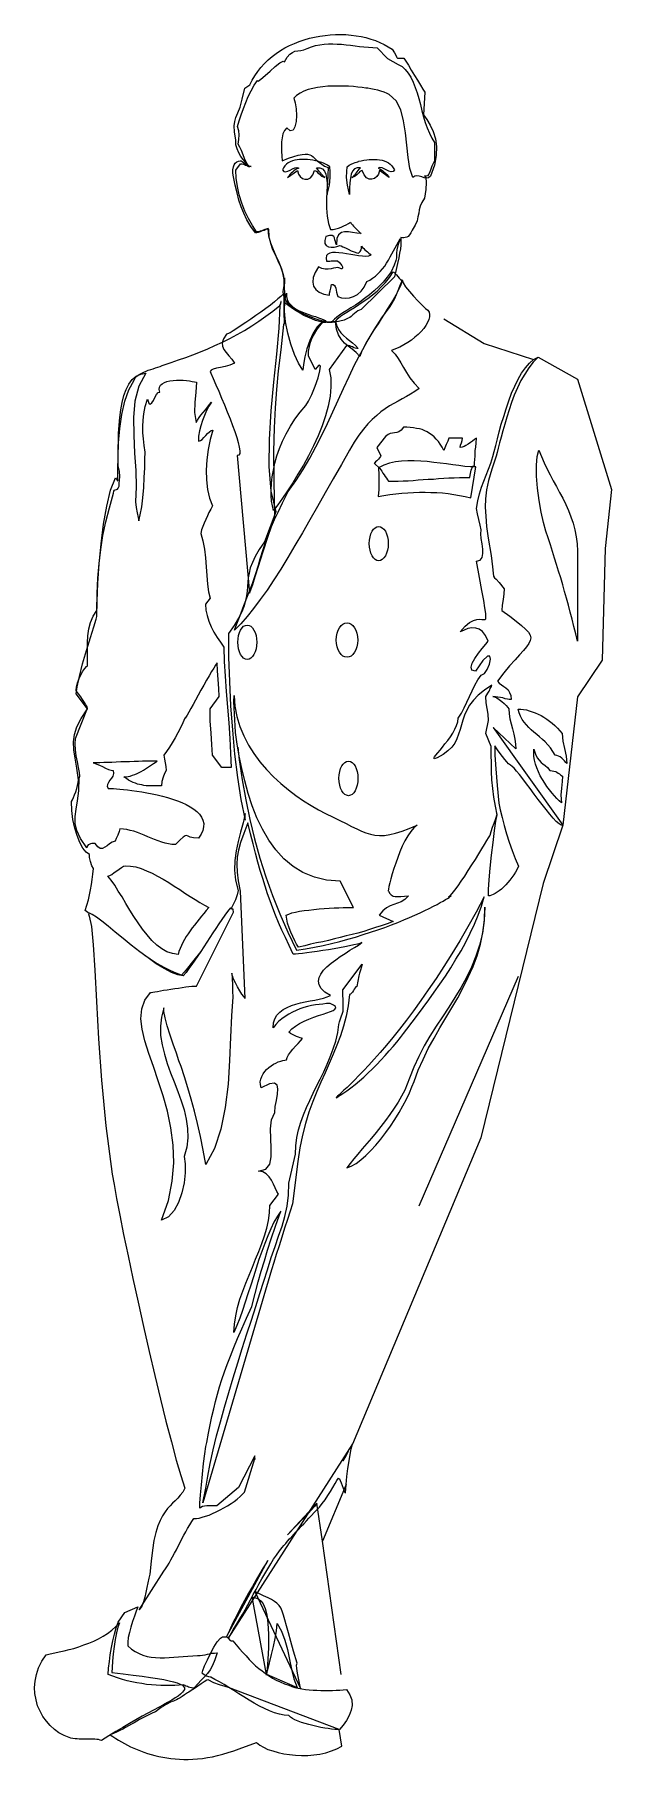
# Model space of a CAD drawing. Header units: millimetres. Extents: x -1632.76 to -1632.14, y 1853.93 to 1855.78.
import ezdxf

# ---------------------------------------------------------------- set-up
doc = ezdxf.new("R2010")
doc.units = ezdxf.units.MM
doc.header["$LTSCALE"] = 10
doc.layers.add('Humanos', color=2, linetype='Continuous')

msp = doc.modelspace()

# ---------------------------------------------------------------- linework, layer by layer
at = {"layer": 'Humanos'}
for p, q in [((-1632.3174, 1855.4789), (-1632.2741, 1855.4523)), ((-1632.2741, 1855.4523), (-1632.2211, 1855.4352)), ((-1632.2211, 1855.4352), (-1632.2163, 1855.4376)), ((-1632.2163, 1855.4376), (-1632.1741, 1855.4141)), ((-1632.1741, 1855.0731), (-1632.1896, 1854.9355)), ((-1632.1896, 1854.9355), (-1632.2108, 1854.8729)), ((-1632.4222, 1854.2276), (-1632.4474, 1854.167))]:
    msp.add_line(p, q, dxfattribs=at)
for points in [[(-1632.4288, 1855.5333), (-1632.431, 1855.5339), (-1632.4331, 1855.5337), (-1632.4357, 1855.5333), (-1632.4383, 1855.5327), (-1632.4413, 1855.5323), (-1632.4445, 1855.5323), (-1632.4481, 1855.5329), (-1632.4517, 1855.5347), (-1632.4554, 1855.5286), (-1632.4576, 1855.5232), (-1632.458, 1855.5182), (-1632.457, 1855.5138), (-1632.4547, 1855.5102), (-1632.4509, 1855.5075), (-1632.4461, 1855.5055), (-1632.4401, 1855.5043), (-1632.4399, 1855.5065), (-1632.4393, 1855.5088), (-1632.4385, 1855.5118), (-1632.4377, 1855.5158), (-1632.4361, 1855.5156), (-1632.4347, 1855.5146), (-1632.4339, 1855.5134), (-1632.4333, 1855.5116), (-1632.4328, 1855.5096), (-1632.4324, 1855.5075), (-1632.4318, 1855.5051), (-1632.431, 1855.5027), (-1632.4272, 1855.5015), (-1632.423, 1855.5011), (-1632.4186, 1855.5013), (-1632.4142, 1855.5027), (-1632.41, 1855.5051), (-1632.4061, 1855.5085), (-1632.4027, 1855.513), (-1632.4001, 1855.5188), (-1632.3967, 1855.5204), (-1632.3937, 1855.5224), (-1632.3907, 1855.5246), (-1632.3881, 1855.5272), (-1632.3855, 1855.5298), (-1632.3832, 1855.5325), (-1632.3808, 1855.5355), (-1632.3788, 1855.5387), (-1632.3768, 1855.5419), (-1632.3748, 1855.5453), (-1632.373, 1855.5487), (-1632.3712, 1855.5519), (-1632.3694, 1855.5552), (-1632.3676, 1855.5584), (-1632.366, 1855.5616), (-1632.3642, 1855.5648), (-1632.3666, 1855.5576), (-1632.3678, 1855.5529), (-1632.368, 1855.5495), (-1632.368, 1855.5471), (-1632.368, 1855.5445), (-1632.3688, 1855.5413), (-1632.3706, 1855.5363), (-1632.374, 1855.5292), (-1632.378, 1855.5236), (-1632.3824, 1855.5182), (-1632.3871, 1855.5134), (-1632.3921, 1855.5088), (-1632.3971, 1855.5045), (-1632.4023, 1855.5007), (-1632.4073, 1855.4969), (-1632.4122, 1855.4937), (-1632.417, 1855.4905), (-1632.4214, 1855.4877), (-1632.4256, 1855.4852), (-1632.4292, 1855.4828), (-1632.4321, 1855.4806), (-1632.4345, 1855.4786), (-1632.4363, 1855.4766), (-1632.4373, 1855.475), (-1632.4399, 1855.4752), (-1632.4433, 1855.4756), (-1632.4469, 1855.4764), (-1632.4511, 1855.4776), (-1632.4554, 1855.479), (-1632.4598, 1855.4806), (-1632.4644, 1855.4824), (-1632.4688, 1855.4845), (-1632.4732, 1855.4869), (-1632.4772, 1855.4893), (-1632.4807, 1855.4921), (-1632.4839, 1855.4951), (-1632.4865, 1855.4981), (-1632.4883, 1855.5015), (-1632.4893, 1855.5047), (-1632.4895, 1855.5082), (-1632.4885, 1855.5148), (-1632.4885, 1855.5212), (-1632.4899, 1855.5282), (-1632.4921, 1855.5347), (-1632.4949, 1855.5409), (-1632.4977, 1855.5469), (-1632.5006, 1855.5531), (-1632.503, 1855.5598), (-1632.5046, 1855.567), (-1632.5052, 1855.5752), (-1632.5064, 1855.575), (-1632.5082, 1855.5746), (-1632.5102, 1855.5738), (-1632.5122, 1855.5732), (-1632.5144, 1855.5724), (-1632.5164, 1855.5716), (-1632.518, 1855.5712), (-1632.5192, 1855.571), (-1632.5243, 1855.5781), (-1632.5285, 1855.5851), (-1632.5319, 1855.5921), (-1632.5347, 1855.5991), (-1632.5371, 1855.6062), (-1632.5391, 1855.614), (-1632.5411, 1855.6222), (-1632.5431, 1855.6311), (-1632.5435, 1855.6353), (-1632.5437, 1855.6389), (-1632.5431, 1855.6419), (-1632.5423, 1855.6443), (-1632.5411, 1855.6461), (-1632.5395, 1855.6474), (-1632.5377, 1855.6482), (-1632.5357, 1855.6486), (-1632.5347, 1855.6484), (-1632.5335, 1855.6476), (-1632.5321, 1855.6466), (-1632.5307, 1855.6455), (-1632.5293, 1855.6441), (-1632.5281, 1855.6431), (-1632.5267, 1855.6423), (-1632.5257, 1855.6421), (-1632.5275, 1855.6443), (-1632.5299, 1855.6469), (-1632.5325, 1855.6498), (-1632.5349, 1855.6532), (-1632.5373, 1855.657), (-1632.5391, 1855.6612), (-1632.5403, 1855.6658), (-1632.5405, 1855.6707), (-1632.5419, 1855.6795), (-1632.5421, 1855.6859), (-1632.5415, 1855.6907), (-1632.5403, 1855.695), (-1632.5383, 1855.6998), (-1632.5359, 1855.706), (-1632.5335, 1855.7146), (-1632.5307, 1855.7265), (-1632.5255, 1855.7299), (-1632.5229, 1855.7351), (-1632.5202, 1855.7398), (-1632.517, 1855.7444), (-1632.5136, 1855.7488), (-1632.5098, 1855.753), (-1632.5058, 1855.7568), (-1632.5016, 1855.7604), (-1632.4973, 1855.7637), (-1632.4925, 1855.7669), (-1632.4877, 1855.7697), (-1632.4827, 1855.7723), (-1632.4776, 1855.7745), (-1632.4724, 1855.7767), (-1632.467, 1855.7785), (-1632.4614, 1855.7801), (-1632.456, 1855.7813), (-1632.4505, 1855.7823), (-1632.4447, 1855.7831), (-1632.4391, 1855.7837), (-1632.4335, 1855.7841), (-1632.428, 1855.7841), (-1632.4224, 1855.7839), (-1632.4168, 1855.7835), (-1632.4114, 1855.7827), (-1632.4061, 1855.7819), (-1632.4009, 1855.7807), (-1632.3957, 1855.7791), (-1632.3907, 1855.7775), (-1632.3859, 1855.7755), (-1632.3814, 1855.7733), (-1632.377, 1855.7709), (-1632.3728, 1855.7683), (-1632.3702, 1855.7645), (-1632.3688, 1855.762), (-1632.368, 1855.7602), (-1632.3676, 1855.7592), (-1632.367, 1855.7588), (-1632.366, 1855.7586), (-1632.3638, 1855.7588), (-1632.3603, 1855.7588), (-1632.3581, 1855.7554), (-1632.3553, 1855.751), (-1632.3523, 1855.7458), (-1632.3489, 1855.7402), (-1632.3455, 1855.7349), (-1632.3425, 1855.7297), (-1632.3397, 1855.7255), (-1632.3376, 1855.7223), (-1632.3393, 1855.6978), (-1632.3356, 1855.6927), (-1632.332, 1855.6867), (-1632.3288, 1855.6799), (-1632.3264, 1855.6721), (-1632.3252, 1855.6638), (-1632.3254, 1855.6542), (-1632.3274, 1855.6437), (-1632.3316, 1855.6321), (-1632.3338, 1855.6303), (-1632.336, 1855.6299), (-1632.3386, 1855.6303), (-1632.3411, 1855.6311), (-1632.3437, 1855.6321), (-1632.3463, 1855.6325), (-1632.3485, 1855.6321), (-1632.3507, 1855.6305), (-1632.3537, 1855.6403), (-1632.3555, 1855.6522), (-1632.3569, 1855.6652), (-1632.3585, 1855.6785), (-1632.3605, 1855.6915), (-1632.3636, 1855.7032), (-1632.3686, 1855.7128), (-1632.3758, 1855.7195), (-1632.3782, 1855.7207), (-1632.3812, 1855.7221), (-1632.3848, 1855.7233), (-1632.3883, 1855.7243), (-1632.3921, 1855.7251), (-1632.3957, 1855.7259), (-1632.3987, 1855.7263), (-1632.4011, 1855.7265), (-1632.4051, 1855.7271), (-1632.4096, 1855.7275), (-1632.4144, 1855.7281), (-1632.4196, 1855.7285), (-1632.425, 1855.7287), (-1632.4306, 1855.7287), (-1632.4361, 1855.7287), (-1632.4417, 1855.7285), (-1632.4473, 1855.7279), (-1632.4527, 1855.7273), (-1632.4578, 1855.7261), (-1632.4628, 1855.7249), (-1632.4674, 1855.7231), (-1632.4716, 1855.7211), (-1632.4752, 1855.7185), (-1632.4783, 1855.7157), (-1632.4768, 1855.7108), (-1632.4758, 1855.7044), (-1632.4754, 1855.6972), (-1632.4758, 1855.6907), (-1632.4772, 1855.6851), (-1632.4791, 1855.6815), (-1632.4821, 1855.6807), (-1632.4859, 1855.6837), (-1632.4883, 1855.6809), (-1632.4899, 1855.6773), (-1632.4909, 1855.6733), (-1632.4913, 1855.6688), (-1632.4913, 1855.664), (-1632.4913, 1855.6588), (-1632.4911, 1855.6536), (-1632.4909, 1855.6486), (-1632.4839, 1855.6512), (-1632.4781, 1855.6532), (-1632.4734, 1855.6546), (-1632.4694, 1855.6554), (-1632.466, 1855.6556), (-1632.4634, 1855.6556), (-1632.4612, 1855.655), (-1632.4592, 1855.654), (-1632.4576, 1855.6528), (-1632.456, 1855.6514), (-1632.4545, 1855.6498), (-1632.4527, 1855.6482), (-1632.4507, 1855.6465), (-1632.4483, 1855.6447), (-1632.4453, 1855.6429), (-1632.4415, 1855.6413), (-1632.4417, 1855.6335), (-1632.4421, 1855.6249), (-1632.4427, 1855.6158), (-1632.4431, 1855.6068), (-1632.4431, 1855.5977), (-1632.4425, 1855.5891), (-1632.4411, 1855.5813), (-1632.4389, 1855.5746), (-1632.4361, 1855.5748), (-1632.4331, 1855.5754), (-1632.4302, 1855.5762), (-1632.4274, 1855.5773), (-1632.4246, 1855.5787), (-1632.422, 1855.5799), (-1632.4196, 1855.5813), (-1632.4176, 1855.5827), (-1632.4166, 1855.5813), (-1632.4154, 1855.5799), (-1632.4142, 1855.5785), (-1632.4128, 1855.577), (-1632.4112, 1855.5754), (-1632.4096, 1855.5738), (-1632.4079, 1855.572), (-1632.4061, 1855.5704), (-1632.4106, 1855.5708), (-1632.4152, 1855.5714), (-1632.4196, 1855.5722), (-1632.4238, 1855.5722), (-1632.4272, 1855.5714), (-1632.4302, 1855.5692), (-1632.432, 1855.565), (-1632.4325, 1855.5584), (-1632.4333, 1855.5598), (-1632.4337, 1855.5618), (-1632.4341, 1855.5638), (-1632.4345, 1855.5658), (-1632.4355, 1855.5674), (-1632.4371, 1855.5684), (-1632.4399, 1855.5684), (-1632.4439, 1855.5674), (-1632.4451, 1855.563), (-1632.4449, 1855.5598), (-1632.4435, 1855.5576), (-1632.4411, 1855.5562), (-1632.4383, 1855.5558), (-1632.4351, 1855.5558), (-1632.432, 1855.5566), (-1632.429, 1855.5576), (-1632.4276, 1855.5572), (-1632.4256, 1855.5562), (-1632.4228, 1855.5551), (-1632.4198, 1855.5535), (-1632.4168, 1855.5519), (-1632.4136, 1855.5507), (-1632.4108, 1855.5497), (-1632.4087, 1855.5493), (-1632.4071, 1855.5513), (-1632.4061, 1855.5529), (-1632.4057, 1855.5547), (-1632.4055, 1855.5568), (-1632.4045, 1855.5556), (-1632.4033, 1855.5543), (-1632.4019, 1855.5531), (-1632.4005, 1855.5519), (-1632.3991, 1855.5507), (-1632.3977, 1855.5495), (-1632.3965, 1855.5483), (-1632.3955, 1855.5471), (-1632.3981, 1855.5463), (-1632.4011, 1855.5459), (-1632.4047, 1855.5461), (-1632.4087, 1855.5465), (-1632.4128, 1855.5471), (-1632.4172, 1855.5479), (-1632.4216, 1855.5485), (-1632.4258, 1855.5493), (-1632.4298, 1855.5497), (-1632.4335, 1855.5501), (-1632.4369, 1855.5499), (-1632.4397, 1855.5495), (-1632.4419, 1855.5483), (-1632.4433, 1855.5467), (-1632.4437, 1855.5441), (-1632.4433, 1855.5409), (-1632.4423, 1855.5409), (-1632.4411, 1855.5409), (-1632.4397, 1855.5409), (-1632.4383, 1855.5411), (-1632.4367, 1855.5411), (-1632.4351, 1855.5411), (-1632.4333, 1855.5411), (-1632.4314, 1855.5411), (-1632.4294, 1855.5395), (-1632.428, 1855.5379), (-1632.4268, 1855.5361), (-1632.4262, 1855.5345), (-1632.4262, 1855.5333), (-1632.4266, 1855.5327), (-1632.4274, 1855.5325), (-1632.4288, 1855.5333)], [(-1632.4877, 1855.4959), (-1632.4883, 1855.523), (-1632.4883, 1855.5164), (-1632.4891, 1855.5246), (-1632.4911, 1855.5321), (-1632.4939, 1855.5393), (-1632.4971, 1855.5461), (-1632.5002, 1855.5529), (-1632.503, 1855.56), (-1632.505, 1855.5676), (-1632.5058, 1855.5758), (-1632.5068, 1855.5756), (-1632.508, 1855.5752), (-1632.5094, 1855.5746), (-1632.511, 1855.574), (-1632.5126, 1855.5734), (-1632.5144, 1855.5728), (-1632.5162, 1855.5724), (-1632.5182, 1855.5722), (-1632.5227, 1855.5789), (-1632.5269, 1855.5865), (-1632.5307, 1855.5945), (-1632.5339, 1855.603), (-1632.5367, 1855.6118), (-1632.5387, 1855.6208), (-1632.5401, 1855.6297), (-1632.5405, 1855.6385), (-1632.5355, 1855.6453), (-1632.5337, 1855.6451), (-1632.5323, 1855.6449), (-1632.5311, 1855.6445), (-1632.5299, 1855.6439), (-1632.5287, 1855.6433), (-1632.5273, 1855.6429), (-1632.5259, 1855.6427), (-1632.5241, 1855.6425), (-1632.5259, 1855.6423), (-1632.5277, 1855.6441), (-1632.5295, 1855.6469), (-1632.5311, 1855.6508), (-1632.5327, 1855.655), (-1632.5345, 1855.6594), (-1632.5363, 1855.6632), (-1632.5381, 1855.6664), (-1632.5373, 1855.6715), (-1632.5369, 1855.6763), (-1632.5373, 1855.6807), (-1632.5387, 1855.6853), (-1632.5367, 1855.6915), (-1632.5347, 1855.698), (-1632.5323, 1855.7046), (-1632.5297, 1855.7112), (-1632.5271, 1855.7175), (-1632.5239, 1855.7237), (-1632.5208, 1855.7295), (-1632.5172, 1855.7347), (-1632.5166, 1855.7341), (-1632.5136, 1855.7361), (-1632.509, 1855.74), (-1632.5036, 1855.7448), (-1632.4981, 1855.7498), (-1632.4931, 1855.7536), (-1632.4897, 1855.7556), (-1632.4883, 1855.7548), (-1632.4853, 1855.7598), (-1632.4825, 1855.7631), (-1632.4797, 1855.7649), (-1632.477, 1855.7661), (-1632.474, 1855.7665), (-1632.4708, 1855.7669), (-1632.4676, 1855.7675), (-1632.4638, 1855.7689), (-1632.4594, 1855.7707), (-1632.4549, 1855.7721), (-1632.4503, 1855.7731), (-1632.4457, 1855.7737), (-1632.4411, 1855.7739), (-1632.4363, 1855.7739), (-1632.4318, 1855.7737), (-1632.427, 1855.7735), (-1632.4222, 1855.7729), (-1632.4174, 1855.7725), (-1632.4126, 1855.7719), (-1632.4079, 1855.7713), (-1632.4031, 1855.7707), (-1632.3983, 1855.7703), (-1632.3935, 1855.7701), (-1632.3889, 1855.7699), (-1632.3778, 1855.7582), (-1632.3664, 1855.752), (-1632.3622, 1855.7496), (-1632.3587, 1855.7464), (-1632.3555, 1855.7426), (-1632.3527, 1855.7381), (-1632.3503, 1855.7329), (-1632.3481, 1855.7273), (-1632.3461, 1855.7213), (-1632.3443, 1855.7152), (-1632.3425, 1855.7088), (-1632.3409, 1855.7022), (-1632.3392, 1855.6958), (-1632.3372, 1855.6897), (-1632.3352, 1855.6837), (-1632.3328, 1855.6781), (-1632.3302, 1855.6727), (-1632.3272, 1855.6682), (-1632.3272, 1855.6484), (-1632.3288, 1855.6457), (-1632.3302, 1855.6427), (-1632.3314, 1855.6395), (-1632.3324, 1855.6367), (-1632.3336, 1855.6341), (-1632.3348, 1855.6325), (-1632.3362, 1855.6319), (-1632.338, 1855.6325), (-1632.3366, 1855.6307), (-1632.3362, 1855.6253), (-1632.3368, 1855.6176), (-1632.338, 1855.6084), (-1632.3409, 1855.6038), (-1632.3427, 1855.5999), (-1632.3437, 1855.5959), (-1632.3443, 1855.5921), (-1632.3451, 1855.5883), (-1632.3461, 1855.5841), (-1632.3481, 1855.5793), (-1632.3513, 1855.5742), (-1632.3527, 1855.5712), (-1632.3541, 1855.569), (-1632.3557, 1855.5674), (-1632.3571, 1855.5664), (-1632.3587, 1855.566), (-1632.3601, 1855.5658), (-1632.3617, 1855.5658), (-1632.3633, 1855.566), (-1632.3633, 1855.562), (-1632.3636, 1855.558), (-1632.364, 1855.5539), (-1632.3648, 1855.5493), (-1632.3656, 1855.5443), (-1632.367, 1855.5383), (-1632.3684, 1855.5318), (-1632.3702, 1855.5238), (-1632.4061, 1855.4887), (-1632.4077, 1855.4883), (-1632.4095, 1855.4875), (-1632.4112, 1855.4861), (-1632.413, 1855.4845), (-1632.4148, 1855.483), (-1632.4166, 1855.4814), (-1632.4182, 1855.4802), (-1632.4198, 1855.4796), (-1632.4244, 1855.4776), (-1632.429, 1855.4762), (-1632.4335, 1855.4752), (-1632.4379, 1855.4748), (-1632.4423, 1855.4748), (-1632.4465, 1855.4752), (-1632.4507, 1855.476), (-1632.4549, 1855.4772), (-1632.459, 1855.4788), (-1632.4632, 1855.4806), (-1632.4674, 1855.4826), (-1632.4714, 1855.4849), (-1632.4756, 1855.4873), (-1632.4795, 1855.4901), (-1632.4837, 1855.4929), (-1632.4877, 1855.4959)], [(-1632.4522, 1855.648), (-1632.455, 1855.6486), (-1632.4577, 1855.6492), (-1632.4607, 1855.6496), (-1632.4635, 1855.6498), (-1632.4665, 1855.65), (-1632.4693, 1855.65), (-1632.4721, 1855.65), (-1632.4747, 1855.6496), (-1632.4773, 1855.649), (-1632.4797, 1855.6484), (-1632.482, 1855.6474), (-1632.4842, 1855.6462), (-1632.486, 1855.6449), (-1632.4878, 1855.6431), (-1632.4892, 1855.6411), (-1632.4904, 1855.6387), (-1632.489, 1855.6371), (-1632.487, 1855.6367), (-1632.4846, 1855.6375), (-1632.4822, 1855.6385), (-1632.4797, 1855.6399), (-1632.4773, 1855.6409), (-1632.4749, 1855.6413), (-1632.4729, 1855.6407), (-1632.4749, 1855.6399), (-1632.4767, 1855.6387), (-1632.4783, 1855.6377), (-1632.4797, 1855.6363), (-1632.481, 1855.6351), (-1632.4824, 1855.6337), (-1632.4836, 1855.6321), (-1632.485, 1855.6307), (-1632.4743, 1855.6379), (-1632.4733, 1855.6343), (-1632.4715, 1855.6315), (-1632.4691, 1855.6295), (-1632.4663, 1855.6287), (-1632.4633, 1855.6289), (-1632.4605, 1855.6303), (-1632.4579, 1855.6333), (-1632.456, 1855.6379), (-1632.4548, 1855.6377), (-1632.4536, 1855.6369), (-1632.4524, 1855.6357), (-1632.4512, 1855.6345), (-1632.45, 1855.6333), (-1632.4484, 1855.6321), (-1632.4468, 1855.6311), (-1632.4448, 1855.6307), (-1632.4464, 1855.6317), (-1632.4476, 1855.6329), (-1632.4486, 1855.6341), (-1632.4498, 1855.6355), (-1632.4506, 1855.6367), (-1632.4516, 1855.6381), (-1632.4528, 1855.6395), (-1632.454, 1855.6409), (-1632.4504, 1855.6409), (-1632.4476, 1855.6397), (-1632.4454, 1855.6375), (-1632.444, 1855.6341), (-1632.4432, 1855.6299), (-1632.4426, 1855.6247), (-1632.4424, 1855.619), (-1632.4424, 1855.6122), (-1632.44, 1855.6224), (-1632.4392, 1855.6305), (-1632.4394, 1855.6371), (-1632.4396, 1855.6421), (-1632.442, 1855.6437), (-1632.4442, 1855.6449), (-1632.4464, 1855.6458), (-1632.4482, 1855.6465), (-1632.4498, 1855.6469), (-1632.4512, 1855.6472), (-1632.452, 1855.6476), (-1632.4522, 1855.648)], [(-1632.4087, 1855.648), (-1632.4059, 1855.6486), (-1632.4031, 1855.6492), (-1632.4001, 1855.6496), (-1632.3973, 1855.6498), (-1632.3943, 1855.65), (-1632.3915, 1855.65), (-1632.3887, 1855.65), (-1632.3862, 1855.6496), (-1632.3836, 1855.649), (-1632.3812, 1855.6484), (-1632.3788, 1855.6474), (-1632.3766, 1855.6462), (-1632.3748, 1855.6449), (-1632.373, 1855.6431), (-1632.3716, 1855.6411), (-1632.3704, 1855.6387), (-1632.3718, 1855.6371), (-1632.3738, 1855.6367), (-1632.3762, 1855.6375), (-1632.3786, 1855.6385), (-1632.3812, 1855.6399), (-1632.3836, 1855.6409), (-1632.3859, 1855.6413), (-1632.3879, 1855.6407), (-1632.3859, 1855.6399), (-1632.3842, 1855.6387), (-1632.3826, 1855.6377), (-1632.3812, 1855.6363), (-1632.3798, 1855.6351), (-1632.3784, 1855.6337), (-1632.3772, 1855.6321), (-1632.3758, 1855.6307), (-1632.3865, 1855.6379), (-1632.3875, 1855.6343), (-1632.3893, 1855.6315), (-1632.3917, 1855.6295), (-1632.3945, 1855.6287), (-1632.3975, 1855.6289), (-1632.4003, 1855.6303), (-1632.4029, 1855.6333), (-1632.4049, 1855.6379), (-1632.4061, 1855.6377), (-1632.4073, 1855.6369), (-1632.4085, 1855.6357), (-1632.4096, 1855.6345), (-1632.4108, 1855.6333), (-1632.4124, 1855.6321), (-1632.414, 1855.6311), (-1632.416, 1855.6307), (-1632.4144, 1855.6317), (-1632.4132, 1855.6329), (-1632.4122, 1855.6341), (-1632.411, 1855.6355), (-1632.4102, 1855.6367), (-1632.4092, 1855.6381), (-1632.4081, 1855.6395), (-1632.4069, 1855.6409), (-1632.4104, 1855.6409), (-1632.4132, 1855.6397), (-1632.4154, 1855.6375), (-1632.4168, 1855.6341), (-1632.4176, 1855.6299), (-1632.4182, 1855.6247), (-1632.4184, 1855.619), (-1632.4184, 1855.6122), (-1632.4208, 1855.6224), (-1632.4216, 1855.6305), (-1632.4214, 1855.6371), (-1632.4212, 1855.6421), (-1632.4188, 1855.6437), (-1632.4166, 1855.6449), (-1632.4144, 1855.6458), (-1632.4126, 1855.6465), (-1632.411, 1855.6469), (-1632.4096, 1855.6472), (-1632.4088, 1855.6476), (-1632.4087, 1855.648)], [(-1632.3718, 1855.5292), (-1632.3708, 1855.5288), (-1632.3696, 1855.5276), (-1632.3682, 1855.526), (-1632.3668, 1855.5244), (-1632.3654, 1855.5226), (-1632.364, 1855.521), (-1632.3629, 1855.5198), (-1632.3619, 1855.5194), (-1632.3638, 1855.5144), (-1632.3662, 1855.5094), (-1632.3688, 1855.5043), (-1632.3718, 1855.4993), (-1632.3748, 1855.4941), (-1632.378, 1855.4891), (-1632.3814, 1855.484), (-1632.3846, 1855.4788), (-1632.3879, 1855.4736), (-1632.3913, 1855.4686), (-1632.3945, 1855.4634), (-1632.3975, 1855.4585), (-1632.4005, 1855.4533), (-1632.4031, 1855.4483), (-1632.4055, 1855.4433), (-1632.4075, 1855.4384), (-1632.4114, 1855.4427), (-1632.4156, 1855.4463), (-1632.4198, 1855.4495), (-1632.4238, 1855.4529), (-1632.4274, 1855.4569), (-1632.4304, 1855.4616), (-1632.4325, 1855.4678), (-1632.4337, 1855.4758), (-1632.4325, 1855.4776), (-1632.4306, 1855.4796), (-1632.428, 1855.4816), (-1632.425, 1855.4838), (-1632.4214, 1855.4859), (-1632.4174, 1855.4885), (-1632.413, 1855.4911), (-1632.4085, 1855.4941), (-1632.4037, 1855.4973), (-1632.3987, 1855.5007), (-1632.3939, 1855.5045), (-1632.3889, 1855.5086), (-1632.3844, 1855.5132), (-1632.3798, 1855.518), (-1632.3756, 1855.5234), (-1632.3718, 1855.5292)], [(-1632.5419, 1855.1448), (-1632.5395, 1855.1514), (-1632.5359, 1855.1606), (-1632.5317, 1855.1713), (-1632.5271, 1855.1831), (-1632.5227, 1855.1946), (-1632.519, 1855.2054), (-1632.516, 1855.2145), (-1632.5142, 1855.2211), (-1632.5108, 1855.2322), (-1632.5078, 1855.2412), (-1632.505, 1855.249), (-1632.5022, 1855.2561), (-1632.4989, 1855.2633), (-1632.4951, 1855.2715), (-1632.4903, 1855.2812), (-1632.4843, 1855.2934), (-1632.476, 1855.3051), (-1632.4682, 1855.3173), (-1632.461, 1855.3294), (-1632.4545, 1855.3416), (-1632.4481, 1855.3539), (-1632.4421, 1855.3665), (-1632.4363, 1855.379), (-1632.4308, 1855.3916), (-1632.425, 1855.4041), (-1632.419, 1855.4168), (-1632.413, 1855.4294), (-1632.4065, 1855.4421), (-1632.3995, 1855.4547), (-1632.3921, 1855.4672), (-1632.384, 1855.4798), (-1632.375, 1855.4921), (-1632.3728, 1855.4957), (-1632.3704, 1855.5001), (-1632.3682, 1855.5049), (-1632.3662, 1855.5094), (-1632.3644, 1855.5138), (-1632.363, 1855.5174), (-1632.3622, 1855.5198), (-1632.3619, 1855.5206), (-1632.3609, 1855.5174), (-1632.3583, 1855.5132), (-1632.3543, 1855.5082), (-1632.3499, 1855.5031), (-1632.3451, 1855.4981), (-1632.3407, 1855.4935), (-1632.337, 1855.4901), (-1632.3346, 1855.4881), (-1632.3332, 1855.4859), (-1632.3328, 1855.4836), (-1632.3328, 1855.481), (-1632.3336, 1855.478), (-1632.3348, 1855.475), (-1632.3368, 1855.4718), (-1632.3389, 1855.4686), (-1632.3417, 1855.4654), (-1632.3449, 1855.4622), (-1632.3483, 1855.4591), (-1632.3521, 1855.4561), (-1632.3561, 1855.4533), (-1632.3603, 1855.4509), (-1632.3646, 1855.4485), (-1632.3692, 1855.4465), (-1632.3736, 1855.4449), (-1632.3696, 1855.4409), (-1632.3662, 1855.4364), (-1632.3633, 1855.4316), (-1632.3605, 1855.4266), (-1632.3573, 1855.4212), (-1632.3537, 1855.4157), (-1632.3493, 1855.4099), (-1632.3439, 1855.4041), (-1632.3485, 1855.4009), (-1632.3531, 1855.3981), (-1632.3575, 1855.3955), (-1632.3621, 1855.393), (-1632.3664, 1855.3906), (-1632.371, 1855.388), (-1632.3756, 1855.3854), (-1632.3802, 1855.3824), (-1632.3848, 1855.379), (-1632.3893, 1855.3752), (-1632.3941, 1855.3708), (-1632.3987, 1855.3661), (-1632.4035, 1855.3603), (-1632.4085, 1855.3539), (-1632.4134, 1855.3464), (-1632.4184, 1855.338), (-1632.4272, 1855.3225), (-1632.4359, 1855.3071), (-1632.4445, 1855.2922), (-1632.4529, 1855.2775), (-1632.461, 1855.2631), (-1632.469, 1855.2492), (-1632.477, 1855.2356), (-1632.4845, 1855.2227), (-1632.4923, 1855.2103), (-1632.4996, 1855.1988), (-1632.507, 1855.1876), (-1632.5142, 1855.1775), (-1632.5214, 1855.1679), (-1632.5283, 1855.1594), (-1632.5351, 1855.1516), (-1632.5419, 1855.1448)], [(-1632.6978, 1854.8407), (-1632.702, 1854.8439), (-1632.7002, 1854.8495), (-1632.6986, 1854.8551), (-1632.6974, 1854.8605), (-1632.6962, 1854.866), (-1632.6954, 1854.8716), (-1632.6946, 1854.8772), (-1632.6938, 1854.8828), (-1632.6932, 1854.8887), (-1632.695, 1854.8919), (-1632.6964, 1854.8963), (-1632.6972, 1854.9005), (-1632.6974, 1854.9039), (-1632.701, 1854.9065), (-1632.7046, 1854.9108), (-1632.7077, 1854.9168), (-1632.7107, 1854.9242), (-1632.7131, 1854.9323), (-1632.7151, 1854.9415), (-1632.7163, 1854.9511), (-1632.7167, 1854.9608), (-1632.7157, 1854.9626), (-1632.7145, 1854.965), (-1632.7133, 1854.968), (-1632.7121, 1854.9712), (-1632.7109, 1854.9748), (-1632.7101, 1854.9781), (-1632.7095, 1854.9813), (-1632.7093, 1854.9839), (-1632.7111, 1854.9965), (-1632.7129, 1855.0072), (-1632.7141, 1855.0164), (-1632.7145, 1855.0247), (-1632.7135, 1855.0327), (-1632.7109, 1855.0409), (-1632.7064, 1855.0498), (-1632.6994, 1855.0602), (-1632.7117, 1855.0765), (-1632.7107, 1855.0839), (-1632.7081, 1855.095), (-1632.7048, 1855.1086), (-1632.7006, 1855.1229), (-1632.6964, 1855.1367), (-1632.6928, 1855.1482), (-1632.6904, 1855.1564), (-1632.6894, 1855.1594), (-1632.6892, 1855.1759), (-1632.6884, 1855.195), (-1632.687, 1855.2159), (-1632.685, 1855.2374), (-1632.6825, 1855.2583), (-1632.6789, 1855.2779), (-1632.6747, 1855.2948), (-1632.6695, 1855.3083), (-1632.6671, 1855.3047), (-1632.6671, 1855.3169), (-1632.6667, 1855.3308), (-1632.6661, 1855.3458), (-1632.6647, 1855.3613), (-1632.6627, 1855.3762), (-1632.6596, 1855.3904), (-1632.6552, 1855.4027), (-1632.6494, 1855.4129), (-1632.6488, 1855.4145), (-1632.648, 1855.4159), (-1632.6466, 1855.4172), (-1632.6452, 1855.4184), (-1632.6434, 1855.4196), (-1632.6412, 1855.4206), (-1632.639, 1855.4216), (-1632.6367, 1855.4226), (-1632.6343, 1855.4236), (-1632.6317, 1855.4244), (-1632.6291, 1855.4252), (-1632.6267, 1855.4262), (-1632.6241, 1855.427), (-1632.6217, 1855.4278), (-1632.6195, 1855.4286), (-1632.6173, 1855.4296), (-1632.6098, 1855.432), (-1632.602, 1855.4348), (-1632.5942, 1855.4374), (-1632.5865, 1855.4403), (-1632.5785, 1855.4435), (-1632.5705, 1855.4467), (-1632.5628, 1855.4501), (-1632.5548, 1855.4539), (-1632.5468, 1855.4579), (-1632.5391, 1855.462), (-1632.5311, 1855.4664), (-1632.5233, 1855.4712), (-1632.5158, 1855.4762), (-1632.5082, 1855.4816), (-1632.5006, 1855.4871), (-1632.4933, 1855.4931), (-1632.4923, 1855.4951), (-1632.4917, 1855.4973), (-1632.4921, 1855.4975), (-1632.4933, 1855.4931), (-1632.4943, 1855.4688), (-1632.4967, 1855.4409), (-1632.4999, 1855.4109), (-1632.5028, 1855.38), (-1632.5048, 1855.3493), (-1632.5052, 1855.3203), (-1632.503, 1855.294), (-1632.4975, 1855.2717), (-1632.5096, 1855.2394), (-1632.5154, 1855.2313), (-1632.5196, 1855.2239), (-1632.5227, 1855.2173), (-1632.5249, 1855.2115), (-1632.5263, 1855.206), (-1632.5271, 1855.201), (-1632.5277, 1855.1962), (-1632.5279, 1855.1914), (-1632.5283, 1855.1866), (-1632.5289, 1855.1817), (-1632.5299, 1855.1765), (-1632.5315, 1855.1707), (-1632.5339, 1855.1645), (-1632.5375, 1855.1576), (-1632.5423, 1855.1498), (-1632.5484, 1855.141), (-1632.5482, 1855.1158), (-1632.5474, 1855.0897), (-1632.546, 1855.0634), (-1632.5441, 1855.0373), (-1632.5417, 1855.0116), (-1632.5385, 1854.9867), (-1632.5349, 1854.963), (-1632.5305, 1854.9409), (-1632.5305, 1854.9479), (-1632.5327, 1854.9379), (-1632.5353, 1854.928), (-1632.5379, 1854.9178), (-1632.5399, 1854.9077), (-1632.5415, 1854.8973), (-1632.5419, 1854.8869), (-1632.5409, 1854.8762), (-1632.5381, 1854.8652), (-1632.5391, 1854.8605), (-1632.5409, 1854.8553), (-1632.5435, 1854.8495), (-1632.5455, 1854.8459), (-1632.5455, 1854.8461)], [(-1632.5257, 1855.1845), (-1632.5253, 1855.1851), (-1632.5243, 1855.188), (-1632.5223, 1855.1936), (-1632.5196, 1855.2022), (-1632.516, 1855.2135), (-1632.5114, 1855.2279), (-1632.5056, 1855.2456), (-1632.4987, 1855.2665), (-1632.4993, 1855.3055), (-1632.4995, 1855.3366), (-1632.4991, 1855.3619), (-1632.4979, 1855.3832), (-1632.4965, 1855.4029), (-1632.4945, 1855.423), (-1632.4919, 1855.4455), (-1632.4889, 1855.4726), (-1632.4883, 1855.474), (-1632.4885, 1855.4861), (-1632.4887, 1855.4997), (-1632.4889, 1855.5063), (-1632.4901, 1855.5049), (-1632.4921, 1855.5029), (-1632.4953, 1855.5003), (-1632.4991, 1855.4971), (-1632.5034, 1855.4937), (-1632.5084, 1855.4901), (-1632.5136, 1855.4861), (-1632.519, 1855.4824), (-1632.5243, 1855.4786), (-1632.5297, 1855.4748), (-1632.5347, 1855.4716), (-1632.5393, 1855.4686), (-1632.5433, 1855.466), (-1632.5466, 1855.464), (-1632.5492, 1855.4628), (-1632.5506, 1855.4624), (-1632.5538, 1855.4575), (-1632.555, 1855.4531), (-1632.5548, 1855.4495), (-1632.5532, 1855.4461), (-1632.5508, 1855.4427), (-1632.548, 1855.4393), (-1632.5448, 1855.4356), (-1632.5419, 1855.4312), (-1632.5468, 1855.4292), (-1632.5518, 1855.4278), (-1632.5568, 1855.4266), (-1632.561, 1855.4258), (-1632.5646, 1855.4248), (-1632.567, 1855.4238), (-1632.568, 1855.4224), (-1632.5672, 1855.4206), (-1632.5646, 1855.4147), (-1632.5618, 1855.4081), (-1632.5588, 1855.4011), (-1632.5558, 1855.3937), (-1632.5526, 1855.3864), (-1632.5496, 1855.379), (-1632.5466, 1855.3716), (-1632.5441, 1855.3645), (-1632.5415, 1855.3579), (-1632.5395, 1855.3515), (-1632.5379, 1855.346), (-1632.5367, 1855.3412), (-1632.5361, 1855.3372), (-1632.5363, 1855.3342), (-1632.5371, 1855.3324), (-1632.5389, 1855.332), (-1632.5257, 1855.1845)], [(-1632.4861, 1855.5063), (-1632.4861, 1855.5027), (-1632.4853, 1855.4995), (-1632.4839, 1855.4965), (-1632.4819, 1855.4941), (-1632.4793, 1855.4917), (-1632.4764, 1855.4897), (-1632.4732, 1855.4879), (-1632.4696, 1855.4863), (-1632.466, 1855.4848), (-1632.4622, 1855.4836), (-1632.4586, 1855.4822), (-1632.4551, 1855.4812), (-1632.4517, 1855.48), (-1632.4487, 1855.4788), (-1632.4461, 1855.4778), (-1632.4439, 1855.4766), (-1632.4487, 1855.4748), (-1632.4533, 1855.4702), (-1632.4574, 1855.4636), (-1632.4612, 1855.4555), (-1632.4642, 1855.4465), (-1632.4666, 1855.438), (-1632.468, 1855.43), (-1632.4686, 1855.4236), (-1632.4732, 1855.4312), (-1632.4776, 1855.4407), (-1632.4815, 1855.4517), (-1632.4847, 1855.4636), (-1632.4871, 1855.4756), (-1632.4883, 1855.4871), (-1632.4879, 1855.4977), (-1632.4861, 1855.5063)], [(-1632.4325, 1855.472), (-1632.4304, 1855.4674), (-1632.4278, 1855.4638), (-1632.425, 1855.4609), (-1632.4218, 1855.4581), (-1632.4184, 1855.4557), (-1632.4152, 1855.4531), (-1632.412, 1855.4503), (-1632.4091, 1855.4469), (-1632.4108, 1855.4471), (-1632.4124, 1855.4475), (-1632.414, 1855.4479), (-1632.4154, 1855.4487), (-1632.4168, 1855.4493), (-1632.4182, 1855.4497), (-1632.4198, 1855.4501), (-1632.4216, 1855.4503), (-1632.4403, 1855.4246), (-1632.4387, 1855.4155), (-1632.4385, 1855.4057), (-1632.4393, 1855.3957), (-1632.4413, 1855.3852), (-1632.4443, 1855.3746), (-1632.4479, 1855.3639), (-1632.4523, 1855.3531), (-1632.4572, 1855.3424), (-1632.4624, 1855.3318), (-1632.468, 1855.3217), (-1632.4738, 1855.3121), (-1632.4793, 1855.3027), (-1632.4851, 1855.2942), (-1632.4903, 1855.2864), (-1632.4955, 1855.2792), (-1632.4999, 1855.2733), (-1632.501, 1855.278), (-1632.502, 1855.2832), (-1632.5024, 1855.2892), (-1632.5024, 1855.2954), (-1632.5022, 1855.3021), (-1632.5014, 1855.3091), (-1632.5002, 1855.3165), (-1632.4985, 1855.324), (-1632.4963, 1855.3318), (-1632.4935, 1855.3398), (-1632.4903, 1855.3475), (-1632.4863, 1855.3555), (-1632.4819, 1855.3635), (-1632.477, 1855.371), (-1632.4714, 1855.3786), (-1632.4652, 1855.386), (-1632.4624, 1855.3904), (-1632.459, 1855.3977), (-1632.4554, 1855.4065), (-1632.4523, 1855.4155), (-1632.4503, 1855.423), (-1632.4497, 1855.4282), (-1632.4513, 1855.429), (-1632.4554, 1855.4246), (-1632.4626, 1855.4393), (-1632.4624, 1855.4443), (-1632.4616, 1855.4491), (-1632.4602, 1855.4539), (-1632.4584, 1855.4585), (-1632.4562, 1855.4628), (-1632.4535, 1855.4672), (-1632.4505, 1855.4714), (-1632.4471, 1855.4752), (-1632.4437, 1855.4754), (-1632.4407, 1855.4756), (-1632.4381, 1855.476), (-1632.4361, 1855.476), (-1632.4345, 1855.476), (-1632.4335, 1855.4752), (-1632.4328, 1855.474), (-1632.4325, 1855.472)], [(-1632.2163, 1855.4376), (-1632.2215, 1855.4322), (-1632.2262, 1855.4262), (-1632.2306, 1855.4196), (-1632.2346, 1855.4125), (-1632.2384, 1855.4049), (-1632.2418, 1855.3971), (-1632.2448, 1855.3892), (-1632.2474, 1855.3812), (-1632.2499, 1855.3734), (-1632.2521, 1855.3659), (-1632.2541, 1855.3585), (-1632.2559, 1855.3517), (-1632.2575, 1855.3456), (-1632.2589, 1855.34), (-1632.2601, 1855.3354), (-1632.2613, 1855.3316), (-1632.2659, 1855.3175), (-1632.2693, 1855.3055), (-1632.2715, 1855.2954), (-1632.2726, 1855.2858), (-1632.273, 1855.2767), (-1632.2724, 1855.2671), (-1632.2715, 1855.2561), (-1632.2699, 1855.2436), (-1632.2667, 1855.2247), (-1632.2651, 1855.2127), (-1632.2643, 1855.206), (-1632.2639, 1855.2026), (-1632.2631, 1855.201), (-1632.2613, 1855.1994), (-1632.2579, 1855.196), (-1632.2525, 1855.189), (-1632.2529, 1855.1837), (-1632.2537, 1855.1775), (-1632.2547, 1855.1715), (-1632.2551, 1855.1659), (-1632.2466, 1855.1596), (-1632.2396, 1855.1542), (-1632.234, 1855.1498), (-1632.2298, 1855.1458), (-1632.2266, 1855.1424), (-1632.2249, 1855.1392), (-1632.2242, 1855.1365), (-1632.2246, 1855.1335), (-1632.2262, 1855.1303), (-1632.2286, 1855.1269), (-1632.232, 1855.1229), (-1632.2362, 1855.1183), (-1632.241, 1855.1128), (-1632.2468, 1855.1064), (-1632.2529, 1855.0988), (-1632.2599, 1855.0899), (-1632.2579, 1855.0877), (-1632.2555, 1855.0859), (-1632.2531, 1855.0843), (-1632.2507, 1855.0827), (-1632.2485, 1855.0805), (-1632.2468, 1855.0779), (-1632.2456, 1855.0745), (-1632.2452, 1855.0701), (-1632.2471, 1855.0704), (-1632.2491, 1855.0707), (-1632.2515, 1855.0711), (-1632.2541, 1855.0719), (-1632.2567, 1855.0725), (-1632.2593, 1855.0729), (-1632.2621, 1855.0733), (-1632.2649, 1855.0735), (-1632.2649, 1855.0735), (-1632.2629, 1855.0731), (-1632.2605, 1855.0719), (-1632.2579, 1855.0701), (-1632.2553, 1855.0682), (-1632.2527, 1855.066), (-1632.2505, 1855.0638), (-1632.2487, 1855.0618), (-1632.2475, 1855.0602), (-1632.2471, 1855.055), (-1632.2464, 1855.0496), (-1632.2452, 1855.0443), (-1632.2438, 1855.0387), (-1632.2424, 1855.0331), (-1632.2412, 1855.0277), (-1632.2404, 1855.0224), (-1632.24, 1855.0172), (-1632.2645, 1855.0403), (-1632.1896, 1854.9355), (-1632.1914, 1854.9355), (-1632.1938, 1854.9369), (-1632.1968, 1854.9393), (-1632.2, 1854.9429), (-1632.2037, 1854.9471), (-1632.2077, 1854.9521), (-1632.2119, 1854.9574), (-1632.2161, 1854.963), (-1632.2205, 1854.9688), (-1632.2246, 1854.9746), (-1632.2288, 1854.9799), (-1632.2326, 1854.9851), (-1632.2362, 1854.9897), (-1632.2394, 1854.9935), (-1632.242, 1854.9965), (-1632.2442, 1854.9983), (-1632.246, 1854.9997), (-1632.2479, 1855.0012), (-1632.2499, 1855.0034), (-1632.2521, 1855.006), (-1632.2545, 1855.009), (-1632.2569, 1855.0124), (-1632.2597, 1855.0164), (-1632.2625, 1855.0206), (-1632.2625, 1855.0104), (-1632.2617, 1854.9959), (-1632.2603, 1854.9781), (-1632.2585, 1854.959), (-1632.2569, 1854.9517), (-1632.2549, 1854.9435), (-1632.2527, 1854.9349), (-1632.2501, 1854.9262), (-1632.2474, 1854.917), (-1632.2442, 1854.9083), (-1632.2408, 1854.8997), (-1632.2372, 1854.8915), (-1632.2388, 1854.8883), (-1632.2404, 1854.8851), (-1632.2424, 1854.8822), (-1632.2444, 1854.8792), (-1632.2466, 1854.8764), (-1632.2487, 1854.8738), (-1632.2509, 1854.8712), (-1632.2533, 1854.869), (-1632.2555, 1854.8668), (-1632.2579, 1854.865), (-1632.2601, 1854.8634), (-1632.2623, 1854.8621), (-1632.2643, 1854.8609), (-1632.2661, 1854.8601), (-1632.2679, 1854.8597), (-1632.2695, 1854.8595), (-1632.2693, 1854.8662), (-1632.2687, 1854.8766), (-1632.2675, 1854.8891), (-1632.2661, 1854.9031), (-1632.2645, 1854.9168), (-1632.2629, 1854.9296), (-1632.2615, 1854.9397), (-1632.2601, 1854.9465), (-1632.2621, 1854.9558), (-1632.2637, 1854.9654), (-1632.2649, 1854.9746), (-1632.2657, 1854.9839), (-1632.2661, 1854.9931), (-1632.2663, 1855.002), (-1632.2665, 1855.011), (-1632.2665, 1855.0198), (-1632.2722, 1855.0339), (-1632.2693, 1855.0476), (-1632.2697, 1855.0544), (-1632.2707, 1855.0606), (-1632.2718, 1855.0668), (-1632.2722, 1855.0735), (-1632.2711, 1855.0753), (-1632.2701, 1855.0769), (-1632.2695, 1855.0781), (-1632.2687, 1855.0793), (-1632.2681, 1855.0805), (-1632.2675, 1855.0819), (-1632.2667, 1855.0835), (-1632.2657, 1855.0855), (-1632.2738, 1855.0803), (-1632.2804, 1855.0749), (-1632.2856, 1855.0696), (-1632.2898, 1855.0642), (-1632.2928, 1855.0588), (-1632.2951, 1855.0534), (-1632.2969, 1855.0482), (-1632.2985, 1855.0431), (-1632.2999, 1855.0379), (-1632.3015, 1855.0329), (-1632.3033, 1855.0281), (-1632.3057, 1855.0235), (-1632.3087, 1855.0192), (-1632.3129, 1855.015), (-1632.318, 1855.0112), (-1632.3246, 1855.0076), (-1632.3268, 1855.0068), (-1632.3278, 1855.0066), (-1632.328, 1855.0074), (-1632.3272, 1855.0086), (-1632.3258, 1855.0106), (-1632.3238, 1855.013), (-1632.3214, 1855.0158), (-1632.3188, 1855.019), (-1632.3161, 1855.0226), (-1632.3131, 1855.0263), (-1632.3103, 1855.0303), (-1632.3077, 1855.0343), (-1632.3055, 1855.0385), (-1632.3037, 1855.0425), (-1632.3025, 1855.0464), (-1632.3021, 1855.0502), (-1632.2985, 1855.0556), (-1632.2955, 1855.0612), (-1632.2926, 1855.0674), (-1632.2898, 1855.0735), (-1632.287, 1855.0797), (-1632.284, 1855.0857), (-1632.281, 1855.0913), (-1632.2774, 1855.0964), (-1632.2738, 1855.0982), (-1632.2707, 1855.1026), (-1632.2683, 1855.1082), (-1632.2673, 1855.1136), (-1632.2679, 1855.1167), (-1632.2704, 1855.1167), (-1632.2754, 1855.112), (-1632.2834, 1855.1006), (-1632.2872, 1855.1018), (-1632.2882, 1855.1048), (-1632.287, 1855.1092), (-1632.284, 1855.1144), (-1632.2802, 1855.1199), (-1632.2762, 1855.1251), (-1632.2724, 1855.1297), (-1632.2699, 1855.1329), (-1632.2726, 1855.1389), (-1632.2758, 1855.1432), (-1632.2794, 1855.1458), (-1632.2832, 1855.147), (-1632.2874, 1855.1472), (-1632.2916, 1855.1464), (-1632.2957, 1855.1448), (-1632.2997, 1855.1428), (-1632.2945, 1855.1488), (-1632.2898, 1855.1528), (-1632.2856, 1855.155), (-1632.282, 1855.1562), (-1632.279, 1855.1564), (-1632.2766, 1855.1562), (-1632.2746, 1855.156), (-1632.2732, 1855.1562), (-1632.2724, 1855.157), (-1632.2722, 1855.1592), (-1632.2724, 1855.1627), (-1632.2732, 1855.1685), (-1632.2746, 1855.1765), (-1632.2766, 1855.1872), (-1632.2792, 1855.2012), (-1632.2822, 1855.2187), (-1632.2782, 1855.2197), (-1632.2762, 1855.2227), (-1632.2754, 1855.2269), (-1632.2756, 1855.2318), (-1632.2764, 1855.2374), (-1632.2772, 1855.243), (-1632.2776, 1855.248), (-1632.2774, 1855.2522), (-1632.2782, 1855.2575), (-1632.2798, 1855.2635), (-1632.2814, 1855.2697), (-1632.2822, 1855.2751), (-1632.281, 1855.2834), (-1632.2792, 1855.291), (-1632.277, 1855.298), (-1632.2744, 1855.3045), (-1632.2718, 1855.3109), (-1632.2693, 1855.3175), (-1632.2669, 1855.324), (-1632.2649, 1855.3312), (-1632.2635, 1855.3366), (-1632.2617, 1855.343), (-1632.2599, 1855.3501), (-1632.2579, 1855.3577), (-1632.2557, 1855.3657), (-1632.2531, 1855.374), (-1632.2505, 1855.3824), (-1632.2478, 1855.3908), (-1632.2446, 1855.3989), (-1632.2412, 1855.4067), (-1632.2378, 1855.4141), (-1632.234, 1855.4206), (-1632.2298, 1855.4264), (-1632.2256, 1855.4314), (-1632.2211, 1855.4352), (-1632.2163, 1855.4376)], [(-1632.5825, 1855.4107), (-1632.5833, 1855.4001), (-1632.5845, 1855.3892), (-1632.5849, 1855.3782), (-1632.5829, 1855.3677), (-1632.5817, 1855.3702), (-1632.5799, 1855.3728), (-1632.5779, 1855.3756), (-1632.5755, 1855.3784), (-1632.5731, 1855.3812), (-1632.5707, 1855.3842), (-1632.5685, 1855.3868), (-1632.5666, 1855.3894), (-1632.5693, 1855.3852), (-1632.5719, 1855.3804), (-1632.5741, 1855.3752), (-1632.5763, 1855.3698), (-1632.5781, 1855.3641), (-1632.5793, 1855.3585), (-1632.5803, 1855.3529), (-1632.5805, 1855.3477), (-1632.5785, 1855.3483), (-1632.5767, 1855.3495), (-1632.5747, 1855.3515), (-1632.5727, 1855.3537), (-1632.5707, 1855.3557), (-1632.5688, 1855.3577), (-1632.567, 1855.3589), (-1632.565, 1855.3595), (-1632.568, 1855.3493), (-1632.5701, 1855.3386), (-1632.5715, 1855.3276), (-1632.5721, 1855.3165), (-1632.5719, 1855.3059), (-1632.5707, 1855.2958), (-1632.5688, 1855.2864), (-1632.5656, 1855.2782), (-1632.5674, 1855.2747), (-1632.5693, 1855.2709), (-1632.5709, 1855.2673), (-1632.5727, 1855.2635), (-1632.5743, 1855.2597), (-1632.5757, 1855.2559), (-1632.5771, 1855.2524), (-1632.5781, 1855.2486), (-1632.5757, 1855.2406), (-1632.5741, 1855.2318), (-1632.5729, 1855.2223), (-1632.5721, 1855.2127), (-1632.5715, 1855.2032), (-1632.5707, 1855.1942), (-1632.5697, 1855.186), (-1632.5681, 1855.1791), (-1632.5731, 1855.1725), (-1632.5727, 1855.1663), (-1632.5713, 1855.1604), (-1632.5695, 1855.1542), (-1632.567, 1855.1484), (-1632.564, 1855.1424), (-1632.5606, 1855.1369), (-1632.557, 1855.1317), (-1632.5532, 1855.1265), (-1632.5528, 1855.1112), (-1632.552, 1855.0952), (-1632.5508, 1855.0787), (-1632.5494, 1855.062), (-1632.548, 1855.0451), (-1632.5468, 1855.0285), (-1632.546, 1855.0126), (-1632.5456, 1854.9973), (-1632.5556, 1854.9973), (-1632.5656, 1855.0106), (-1632.566, 1855.0218), (-1632.5668, 1855.0343), (-1632.5678, 1855.0474), (-1632.5681, 1855.0602), (-1632.5582, 1855.0735), (-1632.5586, 1855.0819), (-1632.5594, 1855.0917), (-1632.5602, 1855.1012), (-1632.5606, 1855.1096), (-1632.5622, 1855.1072), (-1632.5642, 1855.104), (-1632.5666, 1855.1002), (-1632.5691, 1855.0956), (-1632.5719, 1855.0909), (-1632.5749, 1855.0857), (-1632.5779, 1855.0803), (-1632.5807, 1855.0749), (-1632.5837, 1855.0697), (-1632.5863, 1855.065), (-1632.5887, 1855.0606), (-1632.5909, 1855.0568), (-1632.5926, 1855.0536), (-1632.594, 1855.0514), (-1632.5948, 1855.0502), (-1632.5952, 1855.0502), (-1632.5972, 1855.0451), (-1632.5998, 1855.0399), (-1632.6026, 1855.0345), (-1632.6054, 1855.0291), (-1632.6086, 1855.0239), (-1632.6116, 1855.0192), (-1632.6147, 1855.0146), (-1632.6175, 1855.0106), (-1632.6171, 1855.0062), (-1632.6161, 1855.0024), (-1632.6154, 1854.9985), (-1632.615, 1854.9939), (-1632.6169, 1854.9909), (-1632.6185, 1854.9869), (-1632.6197, 1854.9823), (-1632.6201, 1854.9776), (-1632.6233, 1854.9776), (-1632.6263, 1854.9776), (-1632.6291, 1854.9776), (-1632.6317, 1854.9776), (-1632.6343, 1854.9777), (-1632.6367, 1854.9777), (-1632.639, 1854.9781), (-1632.6412, 1854.9785), (-1632.6436, 1854.9789), (-1632.6458, 1854.9795), (-1632.6482, 1854.9803), (-1632.6504, 1854.9813), (-1632.6528, 1854.9823), (-1632.6554, 1854.9837), (-1632.6578, 1854.9853), (-1632.6606, 1854.9871), (-1632.6582, 1854.9873), (-1632.656, 1854.9875), (-1632.6536, 1854.9881), (-1632.6512, 1854.9889), (-1632.6488, 1854.9897), (-1632.6464, 1854.9907), (-1632.6442, 1854.9919), (-1632.6418, 1854.9931), (-1632.6396, 1854.9943), (-1632.6373, 1854.9957), (-1632.6351, 1854.9973), (-1632.6329, 1854.9987), (-1632.6309, 1855.0001), (-1632.6289, 1855.0014), (-1632.6269, 1855.0028), (-1632.6249, 1855.0042), (-1632.6283, 1855.0042), (-1632.6321, 1855.0042), (-1632.6363, 1855.004), (-1632.6404, 1855.004), (-1632.645, 1855.0038), (-1632.6496, 1855.0036), (-1632.6544, 1855.0034), (-1632.6592, 1855.0034), (-1632.6639, 1855.0032), (-1632.6687, 1855.003), (-1632.6733, 1855.0028), (-1632.6777, 1855.0026), (-1632.6821, 1855.0026), (-1632.6862, 1855.0024), (-1632.69, 1855.0024), (-1632.6934, 1855.0024), (-1632.692, 1855.002), (-1632.6896, 1855.001), (-1632.6868, 1854.9997), (-1632.6836, 1854.9983), (-1632.6803, 1854.9967), (-1632.6771, 1854.9953), (-1632.6743, 1854.9943), (-1632.6721, 1854.9939), (-1632.6717, 1854.9909), (-1632.6723, 1854.9881), (-1632.6737, 1854.9857), (-1632.6755, 1854.9835), (-1632.6771, 1854.9813), (-1632.6781, 1854.9791), (-1632.6783, 1854.9768), (-1632.6771, 1854.9744), (-1632.6775, 1854.9746), (-1632.6771, 1854.9746), (-1632.6759, 1854.9748), (-1632.6741, 1854.9746), (-1632.6717, 1854.9746), (-1632.6685, 1854.9744), (-1632.6649, 1854.974), (-1632.6609, 1854.9738), (-1632.6566, 1854.9732), (-1632.6518, 1854.9726), (-1632.6466, 1854.972), (-1632.6414, 1854.971), (-1632.6359, 1854.9702), (-1632.6303, 1854.969), (-1632.6247, 1854.9678), (-1632.6191, 1854.9664), (-1632.6136, 1854.965), (-1632.6082, 1854.9634), (-1632.603, 1854.9616), (-1632.5982, 1854.9596), (-1632.5936, 1854.9574), (-1632.5893, 1854.955), (-1632.5855, 1854.9527), (-1632.5821, 1854.9501), (-1632.5795, 1854.9471), (-1632.5773, 1854.9441), (-1632.5757, 1854.9409), (-1632.5749, 1854.9373), (-1632.5751, 1854.9337), (-1632.5759, 1854.9298), (-1632.5777, 1854.9258), (-1632.5805, 1854.9214), (-1632.5859, 1854.9218), (-1632.5895, 1854.9226), (-1632.5917, 1854.9236), (-1632.5932, 1854.9242), (-1632.5946, 1854.924), (-1632.5968, 1854.9226), (-1632.6, 1854.9196), (-1632.6052, 1854.9146), (-1632.609, 1854.9148), (-1632.6126, 1854.9154), (-1632.6163, 1854.9162), (-1632.6199, 1854.9172), (-1632.6237, 1854.9184), (-1632.6275, 1854.92), (-1632.6311, 1854.9214), (-1632.6349, 1854.923), (-1632.6387, 1854.9246), (-1632.6424, 1854.926), (-1632.646, 1854.9276), (-1632.6498, 1854.9288), (-1632.6536, 1854.9298), (-1632.6574, 1854.9306), (-1632.6609, 1854.9312), (-1632.6647, 1854.9313), (-1632.6655, 1854.9284), (-1632.6671, 1854.9248), (-1632.6689, 1854.9212), (-1632.6697, 1854.9182), (-1632.6729, 1854.917), (-1632.6759, 1854.9152), (-1632.6785, 1854.9132), (-1632.6811, 1854.9116), (-1632.6836, 1854.9104), (-1632.686, 1854.9104), (-1632.6886, 1854.912), (-1632.6914, 1854.9156), (-1632.6932, 1854.9158), (-1632.695, 1854.9156), (-1632.6964, 1854.9154), (-1632.6978, 1854.9148), (-1632.6988, 1854.9142), (-1632.6996, 1854.9132), (-1632.7002, 1854.9122), (-1632.7004, 1854.911), (-1632.7072, 1854.9212), (-1632.7109, 1854.9296), (-1632.7127, 1854.9371), (-1632.7127, 1854.9447), (-1632.7117, 1854.9525), (-1632.7101, 1854.9614), (-1632.7089, 1854.9724), (-1632.7083, 1854.9859), (-1632.7079, 1854.9881), (-1632.7081, 1854.9919), (-1632.7091, 1854.9971), (-1632.7103, 1855.0032), (-1632.7115, 1855.0098), (-1632.7123, 1855.0164), (-1632.7127, 1855.0228), (-1632.7123, 1855.0283), (-1632.6996, 1855.0608), (-1632.7, 1855.0624), (-1632.7012, 1855.0646), (-1632.7028, 1855.0672), (-1632.7048, 1855.0701), (-1632.7068, 1855.0731), (-1632.7087, 1855.0759), (-1632.7105, 1855.0783), (-1632.7117, 1855.0799), (-1632.7113, 1855.0839), (-1632.7101, 1855.0883), (-1632.7085, 1855.0927), (-1632.7065, 1855.0968), (-1632.7044, 1855.1006), (-1632.7024, 1855.1036), (-1632.7006, 1855.1056), (-1632.6994, 1855.1064), (-1632.6994, 1855.115), (-1632.6996, 1855.1231), (-1632.6996, 1855.1311), (-1632.6992, 1855.1387), (-1632.6982, 1855.146), (-1632.6962, 1855.153), (-1632.6934, 1855.1596), (-1632.6894, 1855.1659), (-1632.6892, 1855.1839), (-1632.6884, 1855.2004), (-1632.687, 1855.2161), (-1632.6852, 1855.2313), (-1632.6829, 1855.2462), (-1632.6797, 1855.2609), (-1632.6759, 1855.2761), (-1632.6715, 1855.2918), (-1632.6713, 1855.2938), (-1632.6705, 1855.2948), (-1632.6697, 1855.2954), (-1632.6685, 1855.2958), (-1632.6673, 1855.2962), (-1632.6665, 1855.2972), (-1632.6657, 1855.2992), (-1632.6655, 1855.3021), (-1632.6647, 1855.3091), (-1632.6651, 1855.3155), (-1632.6661, 1855.3197), (-1632.6665, 1855.3199), (-1632.6665, 1855.3258), (-1632.6665, 1855.3326), (-1632.6665, 1855.3402), (-1632.6663, 1855.3481), (-1632.6661, 1855.3563), (-1632.6657, 1855.3647), (-1632.6649, 1855.373), (-1632.6637, 1855.3812), (-1632.6623, 1855.3892), (-1632.6604, 1855.3965), (-1632.658, 1855.4031), (-1632.6552, 1855.4089), (-1632.6516, 1855.4137), (-1632.6474, 1855.4172), (-1632.6424, 1855.4196), (-1632.6369, 1855.4204), (-1632.6444, 1855.4067), (-1632.6486, 1855.3906), (-1632.6502, 1855.3728), (-1632.65, 1855.3539), (-1632.649, 1855.3348), (-1632.6478, 1855.3161), (-1632.6472, 1855.2984), (-1632.648, 1855.2824), (-1632.6474, 1855.2763), (-1632.6462, 1855.2705), (-1632.6452, 1855.2655), (-1632.6446, 1855.2621), (-1632.643, 1855.2683), (-1632.6414, 1855.2769), (-1632.6402, 1855.2868), (-1632.6392, 1855.2978), (-1632.6387, 1855.3087), (-1632.638, 1855.3191), (-1632.6379, 1855.3284), (-1632.6376, 1855.3358), (-1632.6387, 1855.343), (-1632.6394, 1855.3499), (-1632.64, 1855.3565), (-1632.6402, 1855.3633), (-1632.6398, 1855.3701), (-1632.639, 1855.377), (-1632.6376, 1855.3846), (-1632.6353, 1855.3927), (-1632.6339, 1855.3884), (-1632.6323, 1855.3874), (-1632.6307, 1855.3886), (-1632.6289, 1855.3912), (-1632.6273, 1855.3945), (-1632.6255, 1855.3975), (-1632.6237, 1855.3997), (-1632.6221, 1855.4001), (-1632.6225, 1855.4029), (-1632.6223, 1855.4055), (-1632.6211, 1855.4075), (-1632.6193, 1855.4091), (-1632.6171, 1855.4105), (-1632.6144, 1855.4115), (-1632.6112, 1855.4123), (-1632.6078, 1855.4127), (-1632.6042, 1855.4129), (-1632.6006, 1855.4131), (-1632.597, 1855.4129), (-1632.5934, 1855.4127), (-1632.5903, 1855.4123), (-1632.5873, 1855.4117), (-1632.5847, 1855.4113), (-1632.5825, 1855.4107)], [(-1632.1741, 1855.4141), (-1632.1375, 1855.2958), (-1632.1442, 1855.2325), (-1632.1475, 1855.1126), (-1632.1741, 1855.0731)], [(-1632.2844, 1855.3213), (-1632.2844, 1855.3242), (-1632.284, 1855.3278), (-1632.2838, 1855.3314), (-1632.2838, 1855.3344), (-1632.2836, 1855.3374), (-1632.283, 1855.3412), (-1632.2826, 1855.3458), (-1632.2824, 1855.3507), (-1632.2844, 1855.3493), (-1632.2866, 1855.3477), (-1632.2888, 1855.346), (-1632.2912, 1855.3444), (-1632.2936, 1855.343), (-1632.2957, 1855.3418), (-1632.2977, 1855.341), (-1632.2997, 1855.3408), (-1632.2993, 1855.3432), (-1632.2985, 1855.3458), (-1632.2977, 1855.3481), (-1632.2973, 1855.3507), (-1632.3121, 1855.3507), (-1632.3129, 1855.3475), (-1632.3147, 1855.344), (-1632.3164, 1855.3404), (-1632.3172, 1855.3374), (-1632.3192, 1855.341), (-1632.3212, 1855.3442), (-1632.3232, 1855.3471), (-1632.3254, 1855.3497), (-1632.3276, 1855.3521), (-1632.33, 1855.3541), (-1632.3326, 1855.3559), (-1632.3352, 1855.3575), (-1632.3378, 1855.3587), (-1632.3407, 1855.3599), (-1632.3435, 1855.3607), (-1632.3467, 1855.3613), (-1632.3499, 1855.3619), (-1632.3533, 1855.3623), (-1632.3569, 1855.3625), (-1632.3605, 1855.3625), (-1632.363, 1855.3595), (-1632.3656, 1855.3577), (-1632.3678, 1855.3567), (-1632.3702, 1855.3565), (-1632.3724, 1855.3561), (-1632.3748, 1855.3557), (-1632.3772, 1855.3547), (-1632.3798, 1855.3527), (-1632.3893, 1855.3408), (-1632.3852, 1855.3324), (-1632.3848, 1855.332), (-1632.3852, 1855.331), (-1632.3862, 1855.3296), (-1632.3875, 1855.3282), (-1632.3891, 1855.3266), (-1632.3905, 1855.3252), (-1632.3915, 1855.3242), (-1632.3919, 1855.3239), (-1632.3859, 1855.3183), (-1632.385, 1855.3169), (-1632.3838, 1855.3153), (-1632.3826, 1855.3133), (-1632.3814, 1855.3115), (-1632.3802, 1855.3095), (-1632.3788, 1855.3077), (-1632.3778, 1855.3059), (-1632.3766, 1855.3045), (-1632.3714, 1855.3045), (-1632.3662, 1855.3047), (-1632.3611, 1855.3049), (-1632.3557, 1855.3051), (-1632.3503, 1855.3055), (-1632.3449, 1855.3059), (-1632.3396, 1855.3063), (-1632.334, 1855.3067), (-1632.3286, 1855.3069), (-1632.323, 1855.3073), (-1632.3174, 1855.3077), (-1632.3119, 1855.3081), (-1632.3063, 1855.3083), (-1632.3007, 1855.3085), (-1632.2951, 1855.3087), (-1632.2896, 1855.3087), (-1632.2892, 1855.3111), (-1632.288, 1855.3163), (-1632.2864, 1855.3207), (-1632.2844, 1855.3213)], [(-1632.3873, 1855.3191), (-1632.3871, 1855.3113), (-1632.3869, 1855.3035), (-1632.3871, 1855.2956), (-1632.3879, 1855.2882), (-1632.3816, 1855.2892), (-1632.3752, 1855.2902), (-1632.3688, 1855.291), (-1632.3625, 1855.2916), (-1632.3561, 1855.2922), (-1632.3499, 1855.2926), (-1632.3435, 1855.2928), (-1632.3374, 1855.2928), (-1632.3312, 1855.2926), (-1632.325, 1855.2924), (-1632.3188, 1855.292), (-1632.3127, 1855.2912), (-1632.3065, 1855.2904), (-1632.3005, 1855.2894), (-1632.2943, 1855.288), (-1632.2884, 1855.2866), (-1632.283, 1855.3199), (-1632.2888, 1855.3201), (-1632.2947, 1855.3205), (-1632.3011, 1855.3213), (-1632.3077, 1855.3221), (-1632.3145, 1855.3231), (-1632.3212, 1855.324), (-1632.3282, 1855.3248), (-1632.3352, 1855.3256), (-1632.3421, 1855.3262), (-1632.3491, 1855.3266), (-1632.3559, 1855.3266), (-1632.3626, 1855.3262), (-1632.3692, 1855.3252), (-1632.3756, 1855.3239), (-1632.3816, 1855.3219), (-1632.3873, 1855.3191)], [(-1632.2153, 1855.338), (-1632.2127, 1855.3312), (-1632.2097, 1855.3244), (-1632.2067, 1855.3181), (-1632.2033, 1855.3115), (-1632.2, 1855.3051), (-1632.1966, 1855.2988), (-1632.1932, 1855.2926), (-1632.1898, 1855.2862), (-1632.1866, 1855.2796), (-1632.1836, 1855.2731), (-1632.181, 1855.2663), (-1632.1786, 1855.2595), (-1632.1769, 1855.2524), (-1632.1753, 1855.245), (-1632.1745, 1855.2374), (-1632.1741, 1855.2295), (-1632.1741, 1855.1329), (-1632.1759, 1855.1408), (-1632.1779, 1855.1486), (-1632.1798, 1855.1564), (-1632.1818, 1855.1639), (-1632.1836, 1855.1715), (-1632.1858, 1855.1789), (-1632.1878, 1855.1862), (-1632.1898, 1855.1934), (-1632.192, 1855.2008), (-1632.1942, 1855.208), (-1632.1964, 1855.2151), (-1632.1986, 1855.2221), (-1632.2008, 1855.2293), (-1632.2031, 1855.2364), (-1632.2055, 1855.2438), (-1632.2079, 1855.251), (-1632.2105, 1855.2601), (-1632.2129, 1855.2713), (-1632.2151, 1855.284), (-1632.2169, 1855.2972), (-1632.2179, 1855.3099), (-1632.2181, 1855.3217), (-1632.2173, 1855.3312), (-1632.2153, 1855.338)], [(-1632.3871, 1855.2561), (-1632.3852, 1855.2557), (-1632.3834, 1855.2547), (-1632.3816, 1855.2532), (-1632.38, 1855.2508), (-1632.3788, 1855.2482), (-1632.3778, 1855.245), (-1632.3772, 1855.2414), (-1632.377, 1855.2376), (-1632.3772, 1855.2338), (-1632.3778, 1855.2305), (-1632.3788, 1855.2273), (-1632.38, 1855.2245), (-1632.3816, 1855.2223), (-1632.3834, 1855.2205), (-1632.3852, 1855.2195), (-1632.3871, 1855.2191), (-1632.3891, 1855.2195), (-1632.3911, 1855.2205), (-1632.3927, 1855.2223), (-1632.3943, 1855.2245), (-1632.3955, 1855.2273), (-1632.3965, 1855.2305), (-1632.3971, 1855.2338), (-1632.3973, 1855.2376), (-1632.3971, 1855.2414), (-1632.3965, 1855.245), (-1632.3955, 1855.2482), (-1632.3943, 1855.2508), (-1632.3927, 1855.2532), (-1632.3911, 1855.2547), (-1632.3891, 1855.2557), (-1632.3871, 1855.2561)], [(-1632.5281, 1855.1502), (-1632.5261, 1855.1498), (-1632.5243, 1855.1488), (-1632.5226, 1855.1472), (-1632.521, 1855.1448), (-1632.5198, 1855.1422), (-1632.5188, 1855.139), (-1632.5182, 1855.1355), (-1632.518, 1855.1317), (-1632.5182, 1855.1279), (-1632.5188, 1855.1245), (-1632.5198, 1855.1213), (-1632.521, 1855.1185), (-1632.5226, 1855.1163), (-1632.5243, 1855.1146), (-1632.5261, 1855.1136), (-1632.5281, 1855.1132), (-1632.5301, 1855.1136), (-1632.5321, 1855.1146), (-1632.5337, 1855.1163), (-1632.5353, 1855.1185), (-1632.5365, 1855.1213), (-1632.5375, 1855.1245), (-1632.5381, 1855.1279), (-1632.5383, 1855.1317), (-1632.5381, 1855.1355), (-1632.5375, 1855.139), (-1632.5365, 1855.1422), (-1632.5353, 1855.1448), (-1632.5337, 1855.1472), (-1632.5321, 1855.1488), (-1632.5301, 1855.1498), (-1632.5281, 1855.1502)], [(-1632.4212, 1855.1526), (-1632.419, 1855.1522), (-1632.4168, 1855.1512), (-1632.4148, 1855.1496), (-1632.413, 1855.1472), (-1632.4116, 1855.1446), (-1632.4106, 1855.1414), (-1632.4098, 1855.1379), (-1632.4096, 1855.1341), (-1632.4098, 1855.1303), (-1632.4106, 1855.1269), (-1632.4116, 1855.1237), (-1632.413, 1855.1209), (-1632.4148, 1855.1187), (-1632.4168, 1855.1169), (-1632.419, 1855.1159), (-1632.4212, 1855.1156), (-1632.4234, 1855.1159), (-1632.4256, 1855.1169), (-1632.4276, 1855.1187), (-1632.4294, 1855.1209), (-1632.4308, 1855.1237), (-1632.4318, 1855.1269), (-1632.4325, 1855.1303), (-1632.4328, 1855.1341), (-1632.4325, 1855.1379), (-1632.4318, 1855.1414), (-1632.4308, 1855.1446), (-1632.4294, 1855.1472), (-1632.4276, 1855.1496), (-1632.4256, 1855.1512), (-1632.4234, 1855.1522), (-1632.4212, 1855.1526)], [(-1632.5423, 1855.0747), (-1632.5415, 1855.0632), (-1632.5393, 1855.052), (-1632.5361, 1855.0413), (-1632.5319, 1855.0311), (-1632.5269, 1855.0214), (-1632.5212, 1855.0122), (-1632.5146, 1855.0034), (-1632.5076, 1854.9951), (-1632.5, 1854.9873), (-1632.4923, 1854.9801), (-1632.4841, 1854.9734), (-1632.476, 1854.9672), (-1632.4678, 1854.9614), (-1632.4596, 1854.9564), (-1632.4517, 1854.9519), (-1632.4441, 1854.9479), (-1632.4359, 1854.9441), (-1632.4288, 1854.9405), (-1632.4222, 1854.9371), (-1632.4162, 1854.9341), (-1632.4108, 1854.9313), (-1632.4057, 1854.929), (-1632.4009, 1854.9272), (-1632.3961, 1854.9256), (-1632.3913, 1854.9248), (-1632.3863, 1854.9242), (-1632.381, 1854.9244), (-1632.3754, 1854.9252), (-1632.3692, 1854.9268), (-1632.3622, 1854.929), (-1632.3547, 1854.9317), (-1632.3461, 1854.9355), (-1632.3495, 1854.9325), (-1632.3529, 1854.9286), (-1632.3561, 1854.9238), (-1632.3591, 1854.9186), (-1632.3619, 1854.9128), (-1632.3644, 1854.9069), (-1632.3668, 1854.9007), (-1632.369, 1854.8947), (-1632.371, 1854.8887), (-1632.3728, 1854.883), (-1632.3742, 1854.8778), (-1632.3754, 1854.8734), (-1632.3762, 1854.8696), (-1632.3768, 1854.8666), (-1632.377, 1854.865), (-1632.3768, 1854.8644), (-1632.3754, 1854.8621), (-1632.3738, 1854.8605), (-1632.3718, 1854.8593), (-1632.3694, 1854.8589), (-1632.3666, 1854.8587), (-1632.3634, 1854.8589), (-1632.3595, 1854.8593), (-1632.3551, 1854.8597), (-1632.3591, 1854.8557), (-1632.363, 1854.8531), (-1632.367, 1854.8515), (-1632.3708, 1854.8501), (-1632.3748, 1854.8487), (-1632.3788, 1854.8467), (-1632.3828, 1854.8435), (-1632.3867, 1854.8388), (-1632.3716, 1854.832), (-1632.378, 1854.8296), (-1632.3844, 1854.8274), (-1632.3905, 1854.8254), (-1632.3969, 1854.8234), (-1632.4031, 1854.8214), (-1632.4095, 1854.8196), (-1632.4158, 1854.818), (-1632.422, 1854.8165), (-1632.4284, 1854.8149), (-1632.4347, 1854.8133), (-1632.4409, 1854.8117), (-1632.4473, 1854.8103), (-1632.4539, 1854.8089), (-1632.4602, 1854.8075), (-1632.4666, 1854.8059), (-1632.4732, 1854.8045), (-1632.4752, 1854.8075), (-1632.4772, 1854.8113), (-1632.4793, 1854.8157), (-1632.4815, 1854.8204), (-1632.4833, 1854.8252), (-1632.4849, 1854.8302), (-1632.4859, 1854.8346), (-1632.4863, 1854.8388), (-1632.4837, 1854.8399), (-1632.4803, 1854.8411), (-1632.4764, 1854.8421), (-1632.472, 1854.8429), (-1632.467, 1854.8437), (-1632.462, 1854.8443), (-1632.4566, 1854.8449), (-1632.4511, 1854.8455), (-1632.4457, 1854.8459), (-1632.4403, 1854.8463), (-1632.4349, 1854.8465), (-1632.43, 1854.8467), (-1632.4254, 1854.8469), (-1632.421, 1854.8471), (-1632.4174, 1854.8471), (-1632.4142, 1854.8471), (-1632.4284, 1854.8752), (-1632.4431, 1854.8762), (-1632.4562, 1854.8794), (-1632.4684, 1854.8844), (-1632.4791, 1854.8911), (-1632.4889, 1854.8993), (-1632.4975, 1854.9088), (-1632.5052, 1854.9194), (-1632.512, 1854.9312), (-1632.5178, 1854.9433), (-1632.5229, 1854.9562), (-1632.5271, 1854.9694), (-1632.5309, 1854.9829), (-1632.5341, 1854.9963), (-1632.5367, 1855.0096), (-1632.5389, 1855.0224), (-1632.5407, 1855.0347), (-1632.5411, 1855.0419), (-1632.5419, 1855.0548), (-1632.5425, 1855.0676), (-1632.5423, 1855.0747)], [(-1632.2376, 1855.06), (-1632.2348, 1855.0598), (-1632.2318, 1855.0596), (-1632.2288, 1855.059), (-1632.2258, 1855.0582), (-1632.2227, 1855.0572), (-1632.2195, 1855.056), (-1632.2163, 1855.0546), (-1632.2131, 1855.053), (-1632.2101, 1855.0512), (-1632.2069, 1855.0492), (-1632.2039, 1855.0471), (-1632.2012, 1855.0447), (-1632.1982, 1855.0423), (-1632.1956, 1855.0395), (-1632.193, 1855.0367), (-1632.1906, 1855.0337), (-1632.1898, 1855.0257), (-1632.188, 1855.0176), (-1632.1862, 1855.0094), (-1632.1854, 1855.0014), (-1632.1864, 1855.0028), (-1632.1878, 1855.0044), (-1632.1892, 1855.0058), (-1632.1908, 1855.0072), (-1632.1926, 1855.0086), (-1632.1942, 1855.0096), (-1632.1962, 1855.0102), (-1632.198, 1855.0104), (-1632.2004, 1855.0146), (-1632.2031, 1855.0184), (-1632.2059, 1855.0216), (-1632.2087, 1855.0247), (-1632.2117, 1855.0275), (-1632.2147, 1855.0303), (-1632.2177, 1855.0327), (-1632.2207, 1855.0353), (-1632.2235, 1855.0377), (-1632.2262, 1855.0403), (-1632.2288, 1855.0429), (-1632.2312, 1855.0459), (-1632.2332, 1855.0488), (-1632.235, 1855.0522), (-1632.2366, 1855.0558), (-1632.2376, 1855.06)], [(-1632.5383, 1855.019), (-1632.5367, 1855.0054), (-1632.5335, 1854.9839), (-1632.5297, 1854.9624), (-1632.5253, 1854.9415), (-1632.5204, 1854.9206), (-1632.5146, 1854.9001), (-1632.5082, 1854.8798), (-1632.501, 1854.8599), (-1632.4931, 1854.8401), (-1632.4845, 1854.8206), (-1632.4752, 1854.8013), (-1632.4656, 1854.8027), (-1632.4562, 1854.8045), (-1632.4469, 1854.8063), (-1632.4379, 1854.8085), (-1632.429, 1854.8105), (-1632.4204, 1854.8129), (-1632.412, 1854.8153), (-1632.4037, 1854.8179), (-1632.3959, 1854.8204), (-1632.3881, 1854.823), (-1632.3808, 1854.8256), (-1632.3736, 1854.8284), (-1632.3668, 1854.831), (-1632.3603, 1854.8338), (-1632.3541, 1854.8364), (-1632.3483, 1854.8389), (-1632.3427, 1854.8413), (-1632.3376, 1854.8439), (-1632.333, 1854.8461), (-1632.3286, 1854.8483), (-1632.3246, 1854.8503), (-1632.3212, 1854.8523), (-1632.318, 1854.8539), (-1632.3155, 1854.8555), (-1632.3133, 1854.8567), (-1632.3117, 1854.8579), (-1632.3105, 1854.8587), (-1632.3097, 1854.8593), (-1632.3095, 1854.8595), (-1632.3099, 1854.8595), (-1632.3109, 1854.8591), (-1632.3123, 1854.8583), (-1632.3105, 1854.8597), (-1632.3083, 1854.8621), (-1632.3055, 1854.8656), (-1632.3021, 1854.8702), (-1632.2987, 1854.8752), (-1632.2949, 1854.8808), (-1632.2912, 1854.8867), (-1632.2872, 1854.8927), (-1632.2834, 1854.8987), (-1632.2798, 1854.9045), (-1632.2766, 1854.9098), (-1632.2736, 1854.9148), (-1632.2712, 1854.9188), (-1632.2693, 1854.9218), (-1632.2681, 1854.9238), (-1632.2677, 1854.9246), (-1632.2665, 1854.9286), (-1632.2651, 1854.9331), (-1632.2633, 1854.9377), (-1632.2617, 1854.9427), (-1632.2603, 1854.9471), (-1632.2603, 1854.9475)], [(-1632.2207, 1855.017), (-1632.2189, 1855.0116), (-1632.2171, 1855.0076), (-1632.2151, 1855.005), (-1632.2131, 1855.0028), (-1632.2111, 1855.0012), (-1632.2087, 1854.9993), (-1632.2063, 1854.9971), (-1632.2037, 1854.9939), (-1632.2012, 1854.9937), (-1632.1992, 1854.9935), (-1632.1974, 1854.9929), (-1632.196, 1854.9923), (-1632.1946, 1854.9913), (-1632.1932, 1854.9903), (-1632.1918, 1854.9891), (-1632.1902, 1854.9879), (-1632.1906, 1854.9821), (-1632.1912, 1854.9752), (-1632.1918, 1854.9674), (-1632.1912, 1854.9594), (-1632.1936, 1854.9614), (-1632.1962, 1854.964), (-1632.1988, 1854.9668), (-1632.2013, 1854.9698), (-1632.2041, 1854.9732), (-1632.2067, 1854.9768), (-1632.2091, 1854.9805), (-1632.2115, 1854.9845), (-1632.2139, 1854.9885), (-1632.2159, 1854.9927), (-1632.2175, 1854.9969), (-1632.2189, 1855.001), (-1632.2201, 1855.0052), (-1632.2207, 1855.0092), (-1632.2209, 1855.0132), (-1632.2207, 1855.017)], [(-1632.4196, 1855.0042), (-1632.4176, 1855.0038), (-1632.4158, 1855.0028), (-1632.414, 1855.001), (-1632.4124, 1854.9989), (-1632.4112, 1854.9961), (-1632.4102, 1854.9929), (-1632.4096, 1854.9895), (-1632.4095, 1854.9857), (-1632.4096, 1854.9819), (-1632.4102, 1854.9783), (-1632.4112, 1854.9752), (-1632.4124, 1854.9724), (-1632.414, 1854.9702), (-1632.4158, 1854.9684), (-1632.4176, 1854.9674), (-1632.4196, 1854.967), (-1632.4216, 1854.9674), (-1632.4236, 1854.9684), (-1632.4252, 1854.9702), (-1632.4268, 1854.9724), (-1632.428, 1854.9752), (-1632.429, 1854.9783), (-1632.4296, 1854.9819), (-1632.4298, 1854.9857), (-1632.4296, 1854.9895), (-1632.429, 1854.9929), (-1632.428, 1854.9961), (-1632.4268, 1854.9989), (-1632.4252, 1855.001), (-1632.4236, 1855.0028), (-1632.4216, 1855.0038), (-1632.4196, 1855.0042)], [(-1632.52, 1854.2583), (-1632.5377, 1854.2246), (-1632.5608, 1854.2049), (-1632.5636, 1854.2049), (-1632.5664, 1854.2049), (-1632.5691, 1854.2049), (-1632.5717, 1854.2047), (-1632.5741, 1854.2043), (-1632.5761, 1854.2039), (-1632.5779, 1854.2031), (-1632.5791, 1854.2021), (-1632.5789, 1854.2077), (-1632.5783, 1854.2165), (-1632.5773, 1854.2272), (-1632.5763, 1854.2388), (-1632.5751, 1854.2503), (-1632.5737, 1854.2605), (-1632.5725, 1854.2684), (-1632.5715, 1854.2728), (-1632.5697, 1854.2826), (-1632.5678, 1854.2917), (-1632.566, 1854.3005), (-1632.5642, 1854.3089), (-1632.5622, 1854.3168), (-1632.56, 1854.3248), (-1632.5578, 1854.3326), (-1632.5554, 1854.3403), (-1632.5526, 1854.3485), (-1632.5496, 1854.3566), (-1632.5462, 1854.3654), (-1632.5427, 1854.3746), (-1632.5385, 1854.3843), (-1632.5339, 1854.3949), (-1632.5289, 1854.4062), (-1632.5233, 1854.4186), (-1632.5196, 1854.4327), (-1632.5164, 1854.4453), (-1632.5132, 1854.4568), (-1632.5098, 1854.4678), (-1632.5064, 1854.4791), (-1632.5024, 1854.4913), (-1632.4979, 1854.505), (-1632.4923, 1854.5209), (-1632.4959, 1854.5156), (-1632.4995, 1854.5092), (-1632.5028, 1854.5022), (-1632.5062, 1854.4946), (-1632.5094, 1854.4865), (-1632.5126, 1854.4779), (-1632.5156, 1854.469), (-1632.5186, 1854.46), (-1632.5216, 1854.4506), (-1632.5245, 1854.4415), (-1632.5275, 1854.4323), (-1632.5305, 1854.4234), (-1632.5333, 1854.4146), (-1632.5363, 1854.4062), (-1632.5395, 1854.3983), (-1632.5425, 1854.3909), (-1632.5419, 1854.3999), (-1632.5405, 1854.4088), (-1632.5385, 1854.4178), (-1632.5361, 1854.4265), (-1632.5331, 1854.4353), (-1632.5297, 1854.4439), (-1632.5263, 1854.4524), (-1632.5227, 1854.461), (-1632.5192, 1854.4696), (-1632.5158, 1854.4779), (-1632.5126, 1854.4863), (-1632.5098, 1854.4945), (-1632.5072, 1854.5028), (-1632.5054, 1854.511), (-1632.5042, 1854.5191), (-1632.5038, 1854.5271), (-1632.4947, 1854.5393), (-1632.4965, 1854.5422), (-1632.4983, 1854.546), (-1632.5002, 1854.55), (-1632.5022, 1854.5542), (-1632.5048, 1854.558), (-1632.5078, 1854.5612), (-1632.5116, 1854.5634), (-1632.516, 1854.5641), (-1632.5082, 1854.5661), (-1632.5038, 1854.5715), (-1632.5024, 1854.5793), (-1632.5024, 1854.5888), (-1632.503, 1854.5992), (-1632.5032, 1854.6096), (-1632.5022, 1854.6191), (-1632.4987, 1854.6271), (-1632.4981, 1854.6333), (-1632.4969, 1854.64), (-1632.4957, 1854.6466), (-1632.4953, 1854.6522), (-1632.4961, 1854.6563), (-1632.4989, 1854.6585), (-1632.5044, 1854.6577), (-1632.5134, 1854.6536), (-1632.514, 1854.6569), (-1632.5142, 1854.6599), (-1632.5136, 1854.6629), (-1632.5126, 1854.6657), (-1632.5112, 1854.6685), (-1632.5094, 1854.6709), (-1632.5074, 1854.6731), (-1632.505, 1854.6753), (-1632.5026, 1854.6771), (-1632.5, 1854.6787), (-1632.4975, 1854.68), (-1632.4949, 1854.6812), (-1632.4923, 1854.6822), (-1632.4901, 1854.6828), (-1632.4879, 1854.6832), (-1632.4861, 1854.6834), (-1632.4855, 1854.686), (-1632.4841, 1854.6888), (-1632.4819, 1854.6918), (-1632.4793, 1854.6948), (-1632.4766, 1854.698), (-1632.4736, 1854.701), (-1632.471, 1854.7039), (-1632.4688, 1854.7065), (-1632.47, 1854.7067), (-1632.4714, 1854.7071), (-1632.4732, 1854.7077), (-1632.4754, 1854.7085), (-1632.4774, 1854.7095), (-1632.4795, 1854.7107), (-1632.4817, 1854.7119), (-1632.4837, 1854.7131), (-1632.4805, 1854.7167), (-1632.4766, 1854.7197), (-1632.472, 1854.7225), (-1632.467, 1854.7251), (-1632.462, 1854.7272), (-1632.4568, 1854.7292), (-1632.4517, 1854.731), (-1632.4469, 1854.7326), (-1632.4427, 1854.734), (-1632.4389, 1854.7354), (-1632.4361, 1854.7366), (-1632.4341, 1854.738), (-1632.4333, 1854.7394), (-1632.4337, 1854.7408), (-1632.4357, 1854.7422), (-1632.4393, 1854.7438), (-1632.4431, 1854.7438), (-1632.4471, 1854.7434), (-1632.4511, 1854.743), (-1632.4551, 1854.7424), (-1632.4592, 1854.7418), (-1632.4634, 1854.7408), (-1632.4676, 1854.7396), (-1632.4718, 1854.7382), (-1632.4758, 1854.7364), (-1632.4797, 1854.7346), (-1632.4837, 1854.7324), (-1632.4875, 1854.73), (-1632.4911, 1854.7274), (-1632.4945, 1854.7245), (-1632.4975, 1854.7213), (-1632.5004, 1854.7177), (-1632.4999, 1854.7231), (-1632.4985, 1854.7276), (-1632.4963, 1854.7316), (-1632.4933, 1854.7348), (-1632.4897, 1854.7376), (-1632.4855, 1854.7398), (-1632.4809, 1854.7418), (-1632.4762, 1854.7434), (-1632.471, 1854.7446), (-1632.466, 1854.7458), (-1632.4608, 1854.7468), (-1632.4558, 1854.7476), (-1632.4509, 1854.7487), (-1632.4465, 1854.7497), (-1632.4425, 1854.7511), (-1632.4389, 1854.7527), (-1632.4449, 1854.7563), (-1632.4489, 1854.7601), (-1632.4511, 1854.7639), (-1632.4519, 1854.7679), (-1632.4511, 1854.7717), (-1632.4493, 1854.7756), (-1632.4463, 1854.7796), (-1632.4427, 1854.7834), (-1632.4383, 1854.7872), (-1632.4333, 1854.791), (-1632.4284, 1854.7943), (-1632.4232, 1854.7977), (-1632.418, 1854.8011), (-1632.4132, 1854.8041), (-1632.4088, 1854.8067), (-1632.4053, 1854.8093), (-1632.4073, 1854.8085), (-1632.41, 1854.8077), (-1632.4138, 1854.8069), (-1632.4184, 1854.8059), (-1632.4236, 1854.8049), (-1632.4292, 1854.8037), (-1632.4349, 1854.8027), (-1632.4411, 1854.8017), (-1632.4471, 1854.8007), (-1632.4531, 1854.7999), (-1632.4588, 1854.7991), (-1632.4642, 1854.7983), (-1632.469, 1854.7977), (-1632.4732, 1854.7973), (-1632.4766, 1854.7969), (-1632.4789, 1854.7969), (-1632.4833, 1854.8061), (-1632.4873, 1854.8147), (-1632.4911, 1854.8228), (-1632.4945, 1854.831), (-1632.4979, 1854.8388), (-1632.5008, 1854.8463), (-1632.5036, 1854.8541), (-1632.5064, 1854.8618), (-1632.509, 1854.8698), (-1632.5116, 1854.8782), (-1632.5142, 1854.8867), (-1632.5168, 1854.8957), (-1632.5194, 1854.9053), (-1632.522, 1854.9154), (-1632.5247, 1854.9262), (-1632.5277, 1854.9379), (-1632.5319, 1854.9264), (-1632.5353, 1854.9168), (-1632.5377, 1854.9084), (-1632.5391, 1854.9009), (-1632.5395, 1854.8933), (-1632.5391, 1854.8851), (-1632.5379, 1854.8758), (-1632.5357, 1854.8646), (-1632.5307, 1854.7495), (-1632.5319, 1854.7513), (-1632.5339, 1854.7541), (-1632.5361, 1854.7577), (-1632.5385, 1854.7619), (-1632.5409, 1854.7661), (-1632.5429, 1854.7701), (-1632.5441, 1854.7736), (-1632.5447, 1854.7766), (-1632.5445, 1854.7709), (-1632.5441, 1854.7639), (-1632.5439, 1854.7569), (-1632.5437, 1854.7511), (-1632.5451, 1854.7308), (-1632.546, 1854.7077), (-1632.5472, 1854.6828), (-1632.5488, 1854.6573), (-1632.5518, 1854.6325), (-1632.5564, 1854.609), (-1632.5632, 1854.5882), (-1632.5727, 1854.5711), (-1632.5755, 1854.5865), (-1632.5785, 1854.6012), (-1632.5817, 1854.6151), (-1632.5849, 1854.6285), (-1632.5883, 1854.6412), (-1632.5918, 1854.6534), (-1632.5954, 1854.6651), (-1632.5992, 1854.6765), (-1632.6014, 1854.6824), (-1632.6042, 1854.6906), (-1632.6076, 1854.7002), (-1632.611, 1854.7101), (-1632.614, 1854.7199), (-1632.6163, 1854.7286), (-1632.6175, 1854.7354), (-1632.6175, 1854.7394), (-1632.6203, 1854.7294), (-1632.6213, 1854.7195), (-1632.6211, 1854.7095), (-1632.6195, 1854.6996), (-1632.6171, 1854.6896), (-1632.614, 1854.6796), (-1632.6104, 1854.6697), (-1632.6066, 1854.6597), (-1632.6026, 1854.6496), (-1632.599, 1854.6396), (-1632.596, 1854.6297), (-1632.5936, 1854.6197), (-1632.5921, 1854.6098), (-1632.5918, 1854.5998), (-1632.593, 1854.5898), (-1632.5958, 1854.5799), (-1632.5946, 1854.5719), (-1632.5948, 1854.5622), (-1632.5958, 1854.5516), (-1632.5982, 1854.5407), (-1632.6018, 1854.5305), (-1632.6066, 1854.5217), (-1632.6128, 1854.515), (-1632.6201, 1854.5114), (-1632.6128, 1854.5325), (-1632.6086, 1854.5532), (-1632.607, 1854.5729), (-1632.6076, 1854.592), (-1632.61, 1854.6105), (-1632.6138, 1854.6283), (-1632.6185, 1854.645), (-1632.6237, 1854.6611), (-1632.6289, 1854.6763), (-1632.6339, 1854.6904), (-1632.638, 1854.7039), (-1632.6408, 1854.7163), (-1632.6422, 1854.7276), (-1632.6414, 1854.7382), (-1632.638, 1854.7476), (-1632.6319, 1854.7559), (-1632.6311, 1854.7559), (-1632.6295, 1854.7561), (-1632.6273, 1854.7565), (-1632.6245, 1854.7569), (-1632.6213, 1854.7575), (-1632.6179, 1854.7581), (-1632.6142, 1854.7587), (-1632.6102, 1854.7593), (-1632.606, 1854.7599), (-1632.602, 1854.7605), (-1632.598, 1854.7611), (-1632.5942, 1854.7617), (-1632.5907, 1854.7621), (-1632.5875, 1854.7625), (-1632.5849, 1854.7627), (-1632.5827, 1854.7627), (-1632.5431, 1854.8419), (-1632.5433, 1854.8449), (-1632.5437, 1854.8455), (-1632.5447, 1854.8453), (-1632.546, 1854.8467), (-1632.5492, 1854.8427), (-1632.5522, 1854.8386), (-1632.5554, 1854.8342), (-1632.5586, 1854.8294), (-1632.5618, 1854.8246), (-1632.5652, 1854.8198), (-1632.5684, 1854.8149), (-1632.5715, 1854.8099), (-1632.5747, 1854.8049), (-1632.5779, 1854.7999), (-1632.5813, 1854.7951), (-1632.5845, 1854.7904), (-1632.5877, 1854.7858), (-1632.5909, 1854.7814), (-1632.5938, 1854.7774), (-1632.597, 1854.7736), (-1632.6028, 1854.7746), (-1632.6096, 1854.7772), (-1632.6173, 1854.7814), (-1632.6257, 1854.7866), (-1632.6345, 1854.7928), (-1632.6434, 1854.7995), (-1632.6526, 1854.8065), (-1632.6613, 1854.8137), (-1632.6697, 1854.8204), (-1632.6775, 1854.8268), (-1632.6842, 1854.8322), (-1632.69, 1854.8366), (-1632.6946, 1854.8395), (-1632.6974, 1854.8409), (-1632.6986, 1854.8403), (-1632.6978, 1854.8376), (-1632.6952, 1854.8266), (-1632.6934, 1854.8069), (-1632.6918, 1854.7798), (-1632.69, 1854.746), (-1632.6878, 1854.7061), (-1632.6844, 1854.6615), (-1632.6797, 1854.6127), (-1632.6729, 1854.5608), (-1632.6711, 1854.5496), (-1632.6683, 1854.5347), (-1632.6649, 1854.5166), (-1632.6608, 1854.496), (-1632.656, 1854.4731), (-1632.6508, 1854.4489), (-1632.6452, 1854.4232), (-1632.6394, 1854.3971), (-1632.6335, 1854.3706), (-1632.6273, 1854.3445), (-1632.6213, 1854.3194), (-1632.6154, 1854.2955), (-1632.6096, 1854.2736), (-1632.6044, 1854.2539), (-1632.5994, 1854.2372), (-1632.595, 1854.2236), (-1632.5974, 1854.2194), (-1632.6, 1854.2161), (-1632.6026, 1854.2131), (-1632.6054, 1854.2103), (-1632.6082, 1854.2077), (-1632.611, 1854.2049), (-1632.6138, 1854.2019), (-1632.6163, 1854.1983), (-1632.6191, 1854.1942), (-1632.6217, 1854.1892), (-1632.6241, 1854.1832), (-1632.6263, 1854.176), (-1632.6283, 1854.1675), (-1632.6299, 1854.1573), (-1632.6313, 1854.1454), (-1632.6325, 1854.1314), (-1632.6339, 1854.127), (-1632.6349, 1854.1221), (-1632.6359, 1854.1171), (-1632.6369, 1854.1117), (-1632.638, 1854.1067), (-1632.6396, 1854.1018), (-1632.6414, 1854.0972), (-1632.644, 1854.0932), (-1632.6175, 1854.1346), (-1632.6157, 1854.1372), (-1632.6138, 1854.1402), (-1632.612, 1854.1434), (-1632.61, 1854.1468), (-1632.6082, 1854.1501), (-1632.6062, 1854.1539), (-1632.6042, 1854.1577), (-1632.6022, 1854.1615), (-1632.6002, 1854.1655), (-1632.5982, 1854.1693), (-1632.5962, 1854.1732), (-1632.594, 1854.177), (-1632.5921, 1854.1806), (-1632.5899, 1854.1842), (-1632.5875, 1854.1878), (-1632.5853, 1854.191), (-1632.5827, 1854.1912), (-1632.5797, 1854.1916), (-1632.5765, 1854.1926), (-1632.5729, 1854.1936), (-1632.5691, 1854.1949), (-1632.5654, 1854.1965), (-1632.5614, 1854.1983), (-1632.5574, 1854.2003), (-1632.5534, 1854.2025), (-1632.5494, 1854.2047), (-1632.5456, 1854.2071), (-1632.5423, 1854.2095), (-1632.5389, 1854.2121), (-1632.5359, 1854.2147), (-1632.5335, 1854.2171), (-1632.5313, 1854.2196), (-1632.5202, 1854.2555), (-1632.5202, 1854.2545), (-1632.52, 1854.2583)], [(-1632.6588, 1854.8919), (-1632.6534, 1854.8915), (-1632.6478, 1854.8905), (-1632.642, 1854.8887), (-1632.6363, 1854.8865), (-1632.6303, 1854.8838), (-1632.6243, 1854.8808), (-1632.6183, 1854.8774), (-1632.6124, 1854.8738), (-1632.6066, 1854.87), (-1632.6006, 1854.8662), (-1632.595, 1854.8625), (-1632.5895, 1854.8589), (-1632.5841, 1854.8555), (-1632.5789, 1854.8523), (-1632.5741, 1854.8495), (-1632.5695, 1854.8471), (-1632.5721, 1854.8439), (-1632.5747, 1854.8407), (-1632.5773, 1854.8378), (-1632.5799, 1854.8346), (-1632.5823, 1854.8314), (-1632.5849, 1854.8282), (-1632.5871, 1854.8252), (-1632.5895, 1854.822), (-1632.5917, 1854.8188), (-1632.5936, 1854.8157), (-1632.5954, 1854.8125), (-1632.5972, 1854.8095), (-1632.5988, 1854.8063), (-1632.6002, 1854.8031), (-1632.6014, 1854.7999), (-1632.6024, 1854.7967), (-1632.6084, 1854.7975), (-1632.6144, 1854.7995), (-1632.6199, 1854.8025), (-1632.6253, 1854.8067), (-1632.6307, 1854.8117), (-1632.6357, 1854.8175), (-1632.6406, 1854.8236), (-1632.6452, 1854.8304), (-1632.6498, 1854.8374), (-1632.6542, 1854.8443), (-1632.6584, 1854.8513), (-1632.6625, 1854.8583), (-1632.6665, 1854.8646), (-1632.6703, 1854.8708), (-1632.6741, 1854.8762), (-1632.6777, 1854.8808), (-1632.6757, 1854.8812), (-1632.6733, 1854.8826), (-1632.6709, 1854.8844), (-1632.6681, 1854.8863), (-1632.6655, 1854.8883), (-1632.6631, 1854.8901), (-1632.6608, 1854.8915), (-1632.6588, 1854.8919)], [(-1632.2108, 1854.8729), (-1632.2775, 1854.5998)], [(-1632.274, 1854.8583), (-1632.2828, 1854.8419), (-1632.2916, 1854.8262), (-1632.3001, 1854.8113), (-1632.3087, 1854.7971), (-1632.3172, 1854.7836), (-1632.3256, 1854.7707), (-1632.334, 1854.7585), (-1632.3419, 1854.747), (-1632.3499, 1854.7362), (-1632.3575, 1854.7261), (-1632.3648, 1854.7165), (-1632.3722, 1854.7075), (-1632.379, 1854.6992), (-1632.3855, 1854.6914), (-1632.3919, 1854.6842), (-1632.3977, 1854.6779), (-1632.4033, 1854.6719), (-1632.4085, 1854.6665), (-1632.413, 1854.6617), (-1632.4174, 1854.6575), (-1632.4212, 1854.6538), (-1632.4246, 1854.6508), (-1632.4274, 1854.6482), (-1632.4296, 1854.646), (-1632.4314, 1854.6444), (-1632.4324, 1854.6434), (-1632.4329, 1854.6428), (-1632.4328, 1854.6428), (-1632.432, 1854.6432), (-1632.4306, 1854.6442), (-1632.4284, 1854.6456), (-1632.4256, 1854.6474), (-1632.4214, 1854.6502), (-1632.417, 1854.6534), (-1632.4124, 1854.6569), (-1632.4079, 1854.6609), (-1632.4033, 1854.6649), (-1632.3987, 1854.6693), (-1632.3939, 1854.6739), (-1632.3893, 1854.6785), (-1632.3848, 1854.6832), (-1632.3804, 1854.688), (-1632.376, 1854.693), (-1632.3718, 1854.6978), (-1632.3678, 1854.7025), (-1632.364, 1854.7073), (-1632.3605, 1854.7119), (-1632.3571, 1854.7163), (-1632.3513, 1854.7239), (-1632.3455, 1854.7316), (-1632.3396, 1854.7396), (-1632.3336, 1854.7478), (-1632.3276, 1854.7561), (-1632.3216, 1854.7647), (-1632.3157, 1854.7734), (-1632.3099, 1854.7824), (-1632.3043, 1854.7914), (-1632.2989, 1854.8005), (-1632.2937, 1854.8099), (-1632.289, 1854.8194), (-1632.2846, 1854.829), (-1632.2806, 1854.8386), (-1632.277, 1854.8485), (-1632.274, 1854.8583)], [(-1632.2732, 1854.8475), (-1632.274, 1854.8332), (-1632.2758, 1854.8194), (-1632.279, 1854.8067), (-1632.283, 1854.7946), (-1632.2878, 1854.783), (-1632.2932, 1854.7718), (-1632.2991, 1854.7609), (-1632.3055, 1854.7505), (-1632.3121, 1854.7402), (-1632.3188, 1854.7298), (-1632.3256, 1854.7195), (-1632.3322, 1854.7089), (-1632.3386, 1854.6984), (-1632.3443, 1854.6872), (-1632.3497, 1854.6757), (-1632.3543, 1854.6637), (-1632.3565, 1854.6573), (-1632.3593, 1854.651), (-1632.3626, 1854.6444), (-1632.3664, 1854.638), (-1632.3706, 1854.6315), (-1632.3752, 1854.6249), (-1632.38, 1854.6183), (-1632.385, 1854.6119), (-1632.3899, 1854.6056), (-1632.3951, 1854.5994), (-1632.4001, 1854.5936), (-1632.4049, 1854.5878), (-1632.4095, 1854.5823), (-1632.4138, 1854.5771), (-1632.4178, 1854.5723), (-1632.4214, 1854.5677), (-1632.4166, 1854.5695), (-1632.4114, 1854.5723), (-1632.4063, 1854.5761), (-1632.4009, 1854.5807), (-1632.3955, 1854.5861), (-1632.3901, 1854.592), (-1632.385, 1854.5984), (-1632.3796, 1854.6054), (-1632.3746, 1854.6123), (-1632.3698, 1854.6195), (-1632.3654, 1854.6269), (-1632.3613, 1854.634), (-1632.3575, 1854.6412), (-1632.3543, 1854.648), (-1632.3515, 1854.6544), (-1632.3493, 1854.6601), (-1632.3447, 1854.6723), (-1632.3396, 1854.684), (-1632.334, 1854.6956), (-1632.3278, 1854.7067), (-1632.3216, 1854.7177), (-1632.3153, 1854.7284), (-1632.3089, 1854.7392), (-1632.3025, 1854.7501), (-1632.2967, 1854.7611), (-1632.2912, 1854.7722), (-1632.286, 1854.7836), (-1632.2816, 1854.7953), (-1632.278, 1854.8075), (-1632.2754, 1854.8202), (-1632.2736, 1854.8336), (-1632.2732, 1854.8475)], [(-1632.5779, 1854.7999), (-1632.5795, 1854.7979), (-1632.5841, 1854.7922), (-1632.5885, 1854.7868), (-1632.5924, 1854.7818), (-1632.5958, 1854.7776), (-1632.5986, 1854.7742), (-1632.6044, 1854.7764), (-1632.6102, 1854.779), (-1632.6157, 1854.7818), (-1632.6213, 1854.7848), (-1632.6269, 1854.788), (-1632.6323, 1854.7916), (-1632.638, 1854.7955), (-1632.6392, 1854.7963), (-1632.6392, 1854.7963)], [(-1632.4051, 1854.7862), (-1632.4055, 1854.7832), (-1632.4067, 1854.7798), (-1632.4079, 1854.7764), (-1632.4085, 1854.7736), (-1632.4106, 1854.7621), (-1632.4116, 1854.7617), (-1632.4124, 1854.7607), (-1632.4134, 1854.7593), (-1632.4144, 1854.7579), (-1632.4154, 1854.7563), (-1632.4164, 1854.7549), (-1632.4174, 1854.7539), (-1632.4184, 1854.7535), (-1632.42, 1854.7416), (-1632.4222, 1854.7302), (-1632.425, 1854.7195), (-1632.4282, 1854.7091), (-1632.432, 1854.6992), (-1632.4361, 1854.6894), (-1632.4403, 1854.6795), (-1632.4447, 1854.6697), (-1632.4493, 1854.6595), (-1632.4537, 1854.6494), (-1632.458, 1854.6386), (-1632.462, 1854.6273), (-1632.4658, 1854.6153), (-1632.469, 1854.6026), (-1632.4718, 1854.589), (-1632.474, 1854.5743), (-1632.4795, 1854.5289), (-1632.4821, 1854.5209), (-1632.4851, 1854.5122), (-1632.4881, 1854.5028), (-1632.4911, 1854.4933), (-1632.4941, 1854.4837), (-1632.4971, 1854.4745), (-1632.4996, 1854.466), (-1632.502, 1854.4582), (-1632.5759, 1854.2079), (-1632.5727, 1854.2236), (-1632.5705, 1854.2366), (-1632.568, 1854.2503), (-1632.5648, 1854.2648), (-1632.561, 1854.2798), (-1632.557, 1854.2949), (-1632.5526, 1854.3106), (-1632.548, 1854.3264), (-1632.5433, 1854.3423), (-1632.5383, 1854.3582), (-1632.5335, 1854.3738), (-1632.5285, 1854.3893), (-1632.5237, 1854.4042), (-1632.519, 1854.4188), (-1632.5146, 1854.4327), (-1632.5104, 1854.4459), (-1632.5066, 1854.4582), (-1632.5024, 1854.4712), (-1632.4983, 1854.4831), (-1632.4945, 1854.4941), (-1632.4909, 1854.5048), (-1632.4879, 1854.5154), (-1632.4855, 1854.5263), (-1632.4841, 1854.5383), (-1632.4835, 1854.5512), (-1632.4766, 1854.5821), (-1632.4762, 1854.5912), (-1632.475, 1854.6), (-1632.4732, 1854.6084), (-1632.4708, 1854.6165), (-1632.468, 1854.6245), (-1632.4648, 1854.6323), (-1632.4612, 1854.64), (-1632.4576, 1854.6476), (-1632.4539, 1854.6554), (-1632.4499, 1854.6629), (-1632.4461, 1854.6707), (-1632.4425, 1854.6787), (-1632.4391, 1854.6868), (-1632.4359, 1854.6952), (-1632.4333, 1854.7037), (-1632.4312, 1854.7129), (-1632.43, 1854.7213), (-1632.4292, 1854.7243), (-1632.4282, 1854.7274), (-1632.4254, 1854.7356), (-1632.4254, 1854.74), (-1632.4254, 1854.747), (-1632.4256, 1854.7539), (-1632.4256, 1854.7585), (-1632.4051, 1854.7862)], [(-1632.2375, 1854.773), (-1632.3441, 1854.5266)], [(-1632.2775, 1854.5998), (-1632.4154, 1854.2708)], [(-1632.5486, 1854.0627), (-1632.547, 1854.0653), (-1632.5433, 1854.0715), (-1632.5387, 1854.0791), (-1632.5361, 1854.0834), (-1632.5333, 1854.0882), (-1632.5305, 1854.0932), (-1632.5275, 1854.0984), (-1632.5247, 1854.1039), (-1632.5218, 1854.1095), (-1632.5186, 1854.1151), (-1632.5156, 1854.1207), (-1632.5124, 1854.1263), (-1632.5094, 1854.1318), (-1632.5062, 1854.1372), (-1632.503, 1854.1424), (-1632.5, 1854.1474), (-1632.4969, 1854.1519), (-1632.4937, 1854.1563), (-1632.4907, 1854.1601), (-1632.4889, 1854.1621), (-1632.4869, 1854.1645), (-1632.4849, 1854.1667), (-1632.4827, 1854.1693), (-1632.4803, 1854.1716), (-1632.478, 1854.1744), (-1632.4756, 1854.177), (-1632.473, 1854.1798), (-1632.4702, 1854.1828), (-1632.4676, 1854.1856), (-1632.4648, 1854.1886), (-1632.462, 1854.1916), (-1632.4592, 1854.1945), (-1632.4564, 1854.1975), (-1632.4535, 1854.2005), (-1632.4507, 1854.2035), (-1632.4477, 1854.2071), (-1632.4447, 1854.2113), (-1632.4417, 1854.2157), (-1632.4389, 1854.2202), (-1632.4363, 1854.2246), (-1632.4339, 1854.2286), (-1632.432, 1854.232), (-1632.4302, 1854.2344), (-1632.4294, 1854.2338), (-1632.4286, 1854.232), (-1632.4276, 1854.2294), (-1632.4264, 1854.2266), (-1632.4254, 1854.2236), (-1632.4244, 1854.221), (-1632.4236, 1854.2192), (-1632.4228, 1854.2186), (-1632.4222, 1854.2276), (-1632.4214, 1854.2364), (-1632.4202, 1854.2449), (-1632.419, 1854.2529), (-1632.4178, 1854.2599), (-1632.4166, 1854.266), (-1632.4154, 1854.2708), (-1632.4152, 1854.2714), (-1632.4152, 1854.2714), (-1632.5486, 1854.0627)], [(-1632.42, 1854.2631), (-1632.4228, 1854.2577), (-1632.4246, 1854.2549), (-1632.4258, 1854.2531), (-1632.4258, 1854.2531), (-1632.42, 1854.2631)], [(-1632.4537, 1854.2075), (-1632.4562, 1854.2041), (-1632.4594, 1854.2003), (-1632.4628, 1854.1965), (-1632.4664, 1854.1928), (-1632.4702, 1854.189), (-1632.474, 1854.185), (-1632.4781, 1854.1808), (-1632.4823, 1854.1764), (-1632.4849, 1854.1736), (-1632.4849, 1854.1736), (-1632.4537, 1854.2075)], [(-1632.4474, 1854.167), (-1632.4537, 1854.2075)], [(-1632.4274, 1854.0238), (-1632.4474, 1854.167)], [(-1632.506, 1854.1462), (-1632.5076, 1854.1436), (-1632.511, 1854.1382), (-1632.5148, 1854.132), (-1632.5186, 1854.1255), (-1632.5226, 1854.1183), (-1632.5267, 1854.1109), (-1632.5311, 1854.1031), (-1632.5353, 1854.0952), (-1632.5395, 1854.0872), (-1632.5435, 1854.0791), (-1632.5472, 1854.0711), (-1632.5506, 1854.0641), (-1632.5506, 1854.0643), (-1632.506, 1854.1462)], [(-1632.5229, 1854.1071), (-1632.522, 1854.1067), (-1632.5204, 1854.1063), (-1632.5182, 1854.1057), (-1632.5158, 1854.1045), (-1632.5134, 1854.1026), (-1632.5112, 1854.0994), (-1632.509, 1854.0946), (-1632.5072, 1854.0878), (-1632.506, 1854.0789), (-1632.5054, 1854.0671), (-1632.5054, 1854.0522), (-1632.5064, 1854.034), (-1632.5074, 1854.0231), (-1632.5074, 1854.0239), (-1632.5229, 1854.1071)], [(-1632.471, 1854.0086), (-1632.471, 1854.0092), (-1632.472, 1854.0143), (-1632.4732, 1854.0199), (-1632.4742, 1854.0253), (-1632.475, 1854.0301), (-1632.4752, 1854.0336), (-1632.4748, 1854.0358), (-1632.4785, 1854.0486), (-1632.4815, 1854.0593), (-1632.4839, 1854.0685), (-1632.4861, 1854.0761), (-1632.4877, 1854.0824), (-1632.4893, 1854.0874), (-1632.4909, 1854.0918), (-1632.4923, 1854.0952), (-1632.4941, 1854.0978), (-1632.4963, 1854.1002), (-1632.4989, 1854.1022), (-1632.502, 1854.1041), (-1632.5058, 1854.1061), (-1632.5106, 1854.1083), (-1632.5164, 1854.1111), (-1632.52, 1854.1127), (-1632.52, 1854.1127), (-1632.471, 1854.0086)], [(-1632.6562, 1854.0544), (-1632.6524, 1854.051), (-1632.6484, 1854.0484), (-1632.6442, 1854.0462), (-1632.64, 1854.0444), (-1632.6357, 1854.0432), (-1632.6311, 1854.0424), (-1632.6265, 1854.0418), (-1632.6217, 1854.0416), (-1632.6169, 1854.0416), (-1632.612, 1854.0418), (-1632.607, 1854.0422), (-1632.602, 1854.0426), (-1632.597, 1854.043), (-1632.5918, 1854.0434), (-1632.5867, 1854.0438), (-1632.5815, 1854.044), (-1632.5787, 1854.0442), (-1632.5761, 1854.0444), (-1632.5735, 1854.045), (-1632.5709, 1854.0456), (-1632.5685, 1854.046), (-1632.566, 1854.0466), (-1632.5634, 1854.0468), (-1632.5606, 1854.047), (-1632.5628, 1854.0394), (-1632.5654, 1854.0335), (-1632.568, 1854.0287), (-1632.5709, 1854.0247), (-1632.5741, 1854.0211), (-1632.5775, 1854.0175), (-1632.5811, 1854.0137), (-1632.5851, 1854.0094), (-1632.5867, 1854.0092), (-1632.5881, 1854.0094), (-1632.5897, 1854.0098), (-1632.5911, 1854.0102), (-1632.5924, 1854.0107), (-1632.594, 1854.0113), (-1632.5952, 1854.0119), (-1632.5966, 1854.0125), (-1632.6012, 1854.0121), (-1632.606, 1854.0119), (-1632.6108, 1854.0119), (-1632.6157, 1854.0119), (-1632.6207, 1854.0119), (-1632.6257, 1854.0123), (-1632.6309, 1854.0127), (-1632.6361, 1854.0131), (-1632.6412, 1854.0139), (-1632.6466, 1854.0147), (-1632.6518, 1854.0159), (-1632.657, 1854.0171), (-1632.6621, 1854.0185), (-1632.6673, 1854.0201), (-1632.6725, 1854.0219), (-1632.6775, 1854.0239), (-1632.6769, 1854.0305), (-1632.6761, 1854.0376), (-1632.6751, 1854.045), (-1632.6737, 1854.0526), (-1632.6723, 1854.0599), (-1632.6705, 1854.0671), (-1632.6687, 1854.0739), (-1632.6667, 1854.0798), (-1632.6596, 1854.0902), (-1632.6454, 1854.0962), (-1632.6472, 1854.0916), (-1632.6492, 1854.0864), (-1632.6512, 1854.0806), (-1632.653, 1854.0747), (-1632.6546, 1854.0689), (-1632.6558, 1854.0633), (-1632.6564, 1854.0583), (-1632.6562, 1854.0544)], [(-1632.6651, 1854.0793), (-1632.6669, 1854.0747), (-1632.6685, 1854.0685), (-1632.6699, 1854.0613), (-1632.6709, 1854.0538), (-1632.6719, 1854.0458), (-1632.6727, 1854.0382), (-1632.6731, 1854.0313), (-1632.6733, 1854.0257), (-1632.6613, 1854.0243), (-1632.6506, 1854.0231), (-1632.6408, 1854.0219), (-1632.6321, 1854.0205), (-1632.6245, 1854.0193), (-1632.6177, 1854.0183), (-1632.612, 1854.0171), (-1632.6072, 1854.0159), (-1632.6032, 1854.0147), (-1632.6002, 1854.0133), (-1632.5978, 1854.0121), (-1632.5964, 1854.0107), (-1632.5956, 1854.0094), (-1632.5956, 1854.0078), (-1632.5964, 1854.0062), (-1632.5978, 1854.0046), (-1632.5998, 1854.0026), (-1632.6024, 1854.0006), (-1632.6056, 1853.9986), (-1632.6092, 1853.9962), (-1632.6136, 1853.9938), (-1632.6181, 1853.9912), (-1632.6233, 1853.9884), (-1632.6289, 1853.9855), (-1632.6349, 1853.9823), (-1632.641, 1853.9789), (-1632.6478, 1853.9751), (-1632.6546, 1853.9713), (-1632.6617, 1853.9669), (-1632.6691, 1853.9626), (-1632.6767, 1853.9578), (-1632.6844, 1853.9528), (-1632.686, 1853.9534), (-1632.6876, 1853.9538), (-1632.6896, 1853.954), (-1632.6916, 1853.9542), (-1632.6938, 1853.9544), (-1632.696, 1853.9544), (-1632.6984, 1853.9544), (-1632.701, 1853.9544), (-1632.7034, 1853.9544), (-1632.7058, 1853.9544), (-1632.7083, 1853.9544), (-1632.7107, 1853.9546), (-1632.7129, 1853.9548), (-1632.7153, 1853.955), (-1632.7173, 1853.9554), (-1632.7193, 1853.956), (-1632.7247, 1853.9582), (-1632.7301, 1853.9612), (-1632.7348, 1853.9647), (-1632.7394, 1853.9689), (-1632.7436, 1853.9735), (-1632.7474, 1853.9787), (-1632.7504, 1853.9843), (-1632.753, 1853.9902), (-1632.7547, 1853.9966), (-1632.7559, 1854.0032), (-1632.7563, 1854.0099), (-1632.7557, 1854.0167), (-1632.7543, 1854.0239), (-1632.752, 1854.0309), (-1632.7486, 1854.038), (-1632.744, 1854.045), (-1632.7394, 1854.046), (-1632.7346, 1854.047), (-1632.7298, 1854.048), (-1632.7247, 1854.0492), (-1632.7193, 1854.0504), (-1632.7141, 1854.0518), (-1632.7087, 1854.0534), (-1632.7034, 1854.0554), (-1632.698, 1854.0573), (-1632.6926, 1854.0595), (-1632.6876, 1854.0621), (-1632.6827, 1854.0649), (-1632.6779, 1854.0679), (-1632.6733, 1854.0713), (-1632.6691, 1854.0751), (-1632.6651, 1854.0793)], [(-1632.4218, 1854.0078), (-1632.418, 1854.002), (-1632.416, 1853.9964), (-1632.4158, 1853.9906), (-1632.4166, 1853.9853), (-1632.4188, 1853.9797), (-1632.4216, 1853.9745), (-1632.4252, 1853.9695), (-1632.4292, 1853.9646), (-1632.4316, 1853.9646), (-1632.4343, 1853.9647), (-1632.4377, 1853.9651), (-1632.4413, 1853.9657), (-1632.4451, 1853.9663), (-1632.4493, 1853.9669), (-1632.4535, 1853.9679), (-1632.4578, 1853.9689), (-1632.462, 1853.9699), (-1632.4662, 1853.9711), (-1632.47, 1853.9723), (-1632.4736, 1853.9737), (-1632.477, 1853.9751), (-1632.4797, 1853.9765), (-1632.4819, 1853.9781), (-1632.4837, 1853.9797), (-1632.4887, 1853.9801), (-1632.4937, 1853.9811), (-1632.4989, 1853.9825), (-1632.5042, 1853.9847), (-1632.5096, 1853.9871), (-1632.5152, 1853.9898), (-1632.5208, 1853.9928), (-1632.5261, 1853.9962), (-1632.5317, 1853.9996), (-1632.5373, 1854.003), (-1632.5427, 1854.0064), (-1632.5478, 1854.0098), (-1632.553, 1854.0129), (-1632.558, 1854.0159), (-1632.5628, 1854.0185), (-1632.5674, 1854.0207), (-1632.5681, 1854.0207), (-1632.5693, 1854.0211), (-1632.5705, 1854.0215), (-1632.5719, 1854.0221), (-1632.5731, 1854.0227), (-1632.5745, 1854.0235), (-1632.5757, 1854.0243), (-1632.5765, 1854.0251), (-1632.5757, 1854.0281), (-1632.5739, 1854.0331), (-1632.5709, 1854.0394), (-1632.5676, 1854.0464), (-1632.564, 1854.0532), (-1632.5604, 1854.0587), (-1632.557, 1854.0627), (-1632.5546, 1854.0643), (-1632.551, 1854.0643), (-1632.5498, 1854.0641), (-1632.5492, 1854.0635), (-1632.5486, 1854.0629), (-1632.548, 1854.0621), (-1632.5474, 1854.0611), (-1632.5466, 1854.0605), (-1632.5455, 1854.0599), (-1632.5437, 1854.0597), (-1632.5401, 1854.0554), (-1632.5365, 1854.0512), (-1632.5329, 1854.0472), (-1632.5295, 1854.0436), (-1632.5261, 1854.0398), (-1632.5227, 1854.0364), (-1632.5192, 1854.0332), (-1632.5158, 1854.0303), (-1632.5122, 1854.0275), (-1632.5086, 1854.0247), (-1632.5048, 1854.0223), (-1632.501, 1854.0199), (-1632.4971, 1854.0177), (-1632.4929, 1854.0157), (-1632.4883, 1854.0137), (-1632.4837, 1854.0121), (-1632.4805, 1854.0109), (-1632.4772, 1854.0099), (-1632.4736, 1854.0092), (-1632.4698, 1854.0084), (-1632.4658, 1854.0078), (-1632.4618, 1854.0074), (-1632.4576, 1854.007), (-1632.4535, 1854.0068), (-1632.4493, 1854.0066), (-1632.4451, 1854.0064), (-1632.4409, 1854.0066), (-1632.4369, 1854.0066), (-1632.4329, 1854.0068), (-1632.429, 1854.007), (-1632.4254, 1854.0074), (-1632.4218, 1854.0078)], [(-1632.5072, 1854.0239), (-1632.5064, 1854.0281), (-1632.5044, 1854.0364), (-1632.5022, 1854.0452), (-1632.5, 1854.0538), (-1632.4981, 1854.0623), (-1632.4967, 1854.0705), (-1632.4961, 1854.0783), (-1632.4913, 1854.0701), (-1632.4877, 1854.0607), (-1632.4851, 1854.0506), (-1632.4829, 1854.0398), (-1632.4807, 1854.0293), (-1632.4781, 1854.0191), (-1632.4746, 1854.0096), (-1632.4744, 1854.0092), (-1632.4744, 1854.0094), (-1632.5072, 1854.0239)], [(-1632.5482, 1854.0099), (-1632.552, 1854.0107), (-1632.558, 1854.0125), (-1632.5642, 1854.0149), (-1632.5701, 1854.0181), (-1632.5717, 1854.0175), (-1632.5743, 1854.0159), (-1632.5775, 1854.0137), (-1632.5813, 1854.0111), (-1632.5849, 1854.0086), (-1632.5883, 1854.0064), (-1632.5909, 1854.0048), (-1632.5924, 1854.0042), (-1632.5954, 1854.002), (-1632.598, 1854.0002), (-1632.6002, 1853.9988), (-1632.6022, 1853.9976), (-1632.604, 1853.9966), (-1632.6058, 1853.9958), (-1632.6074, 1853.9952), (-1632.6088, 1853.9946), (-1632.6104, 1853.994), (-1632.612, 1853.9932), (-1632.6138, 1853.9924), (-1632.6157, 1853.9912), (-1632.6179, 1853.9898), (-1632.6205, 1853.9882), (-1632.6233, 1853.9863), (-1632.6267, 1853.9837), (-1632.6295, 1853.9825), (-1632.6323, 1853.9811), (-1632.6351, 1853.9797), (-1632.6379, 1853.9783), (-1632.6408, 1853.9769), (-1632.6436, 1853.9753), (-1632.6466, 1853.9737), (-1632.6494, 1853.9719), (-1632.6524, 1853.9703), (-1632.6556, 1853.9685), (-1632.6586, 1853.9669), (-1632.6617, 1853.9651), (-1632.6649, 1853.9636), (-1632.6683, 1853.962), (-1632.6717, 1853.9604), (-1632.6751, 1853.9588), (-1632.6723, 1853.957), (-1632.6693, 1853.9552), (-1632.6663, 1853.9532), (-1632.6631, 1853.9514), (-1632.66, 1853.9498), (-1632.6568, 1853.948), (-1632.6534, 1853.9462), (-1632.65, 1853.9446), (-1632.6464, 1853.9432), (-1632.6428, 1853.9417), (-1632.639, 1853.9403), (-1632.6353, 1853.9391), (-1632.6313, 1853.9379), (-1632.6273, 1853.9367), (-1632.6231, 1853.9357), (-1632.6189, 1853.9349), (-1632.6146, 1853.9341), (-1632.6102, 1853.9335), (-1632.6056, 1853.9331), (-1632.601, 1853.9327), (-1632.5962, 1853.9325), (-1632.5914, 1853.9325), (-1632.5865, 1853.9327), (-1632.5815, 1853.9331), (-1632.5763, 1853.9337), (-1632.5709, 1853.9345), (-1632.5656, 1853.9355), (-1632.56, 1853.9367), (-1632.5544, 1853.9381), (-1632.5486, 1853.9399), (-1632.5427, 1853.9417), (-1632.5367, 1853.9438), (-1632.5184, 1853.9506), (-1632.5148, 1853.948), (-1632.5106, 1853.9456), (-1632.506, 1853.9434), (-1632.5008, 1853.9417), (-1632.4951, 1853.9401), (-1632.4891, 1853.9387), (-1632.4829, 1853.9377), (-1632.4764, 1853.9371), (-1632.47, 1853.9369), (-1632.4632, 1853.9369), (-1632.4566, 1853.9375), (-1632.4503, 1853.9383), (-1632.4439, 1853.9397), (-1632.4379, 1853.9417), (-1632.4321, 1853.944), (-1632.4268, 1853.9468), (-1632.4296, 1853.9646), (-1632.4296, 1853.9646), (-1632.5482, 1854.0099)]]:
    msp.add_lwpolyline(points, dxfattribs=at)

doc.saveas('drawing.dxf')
